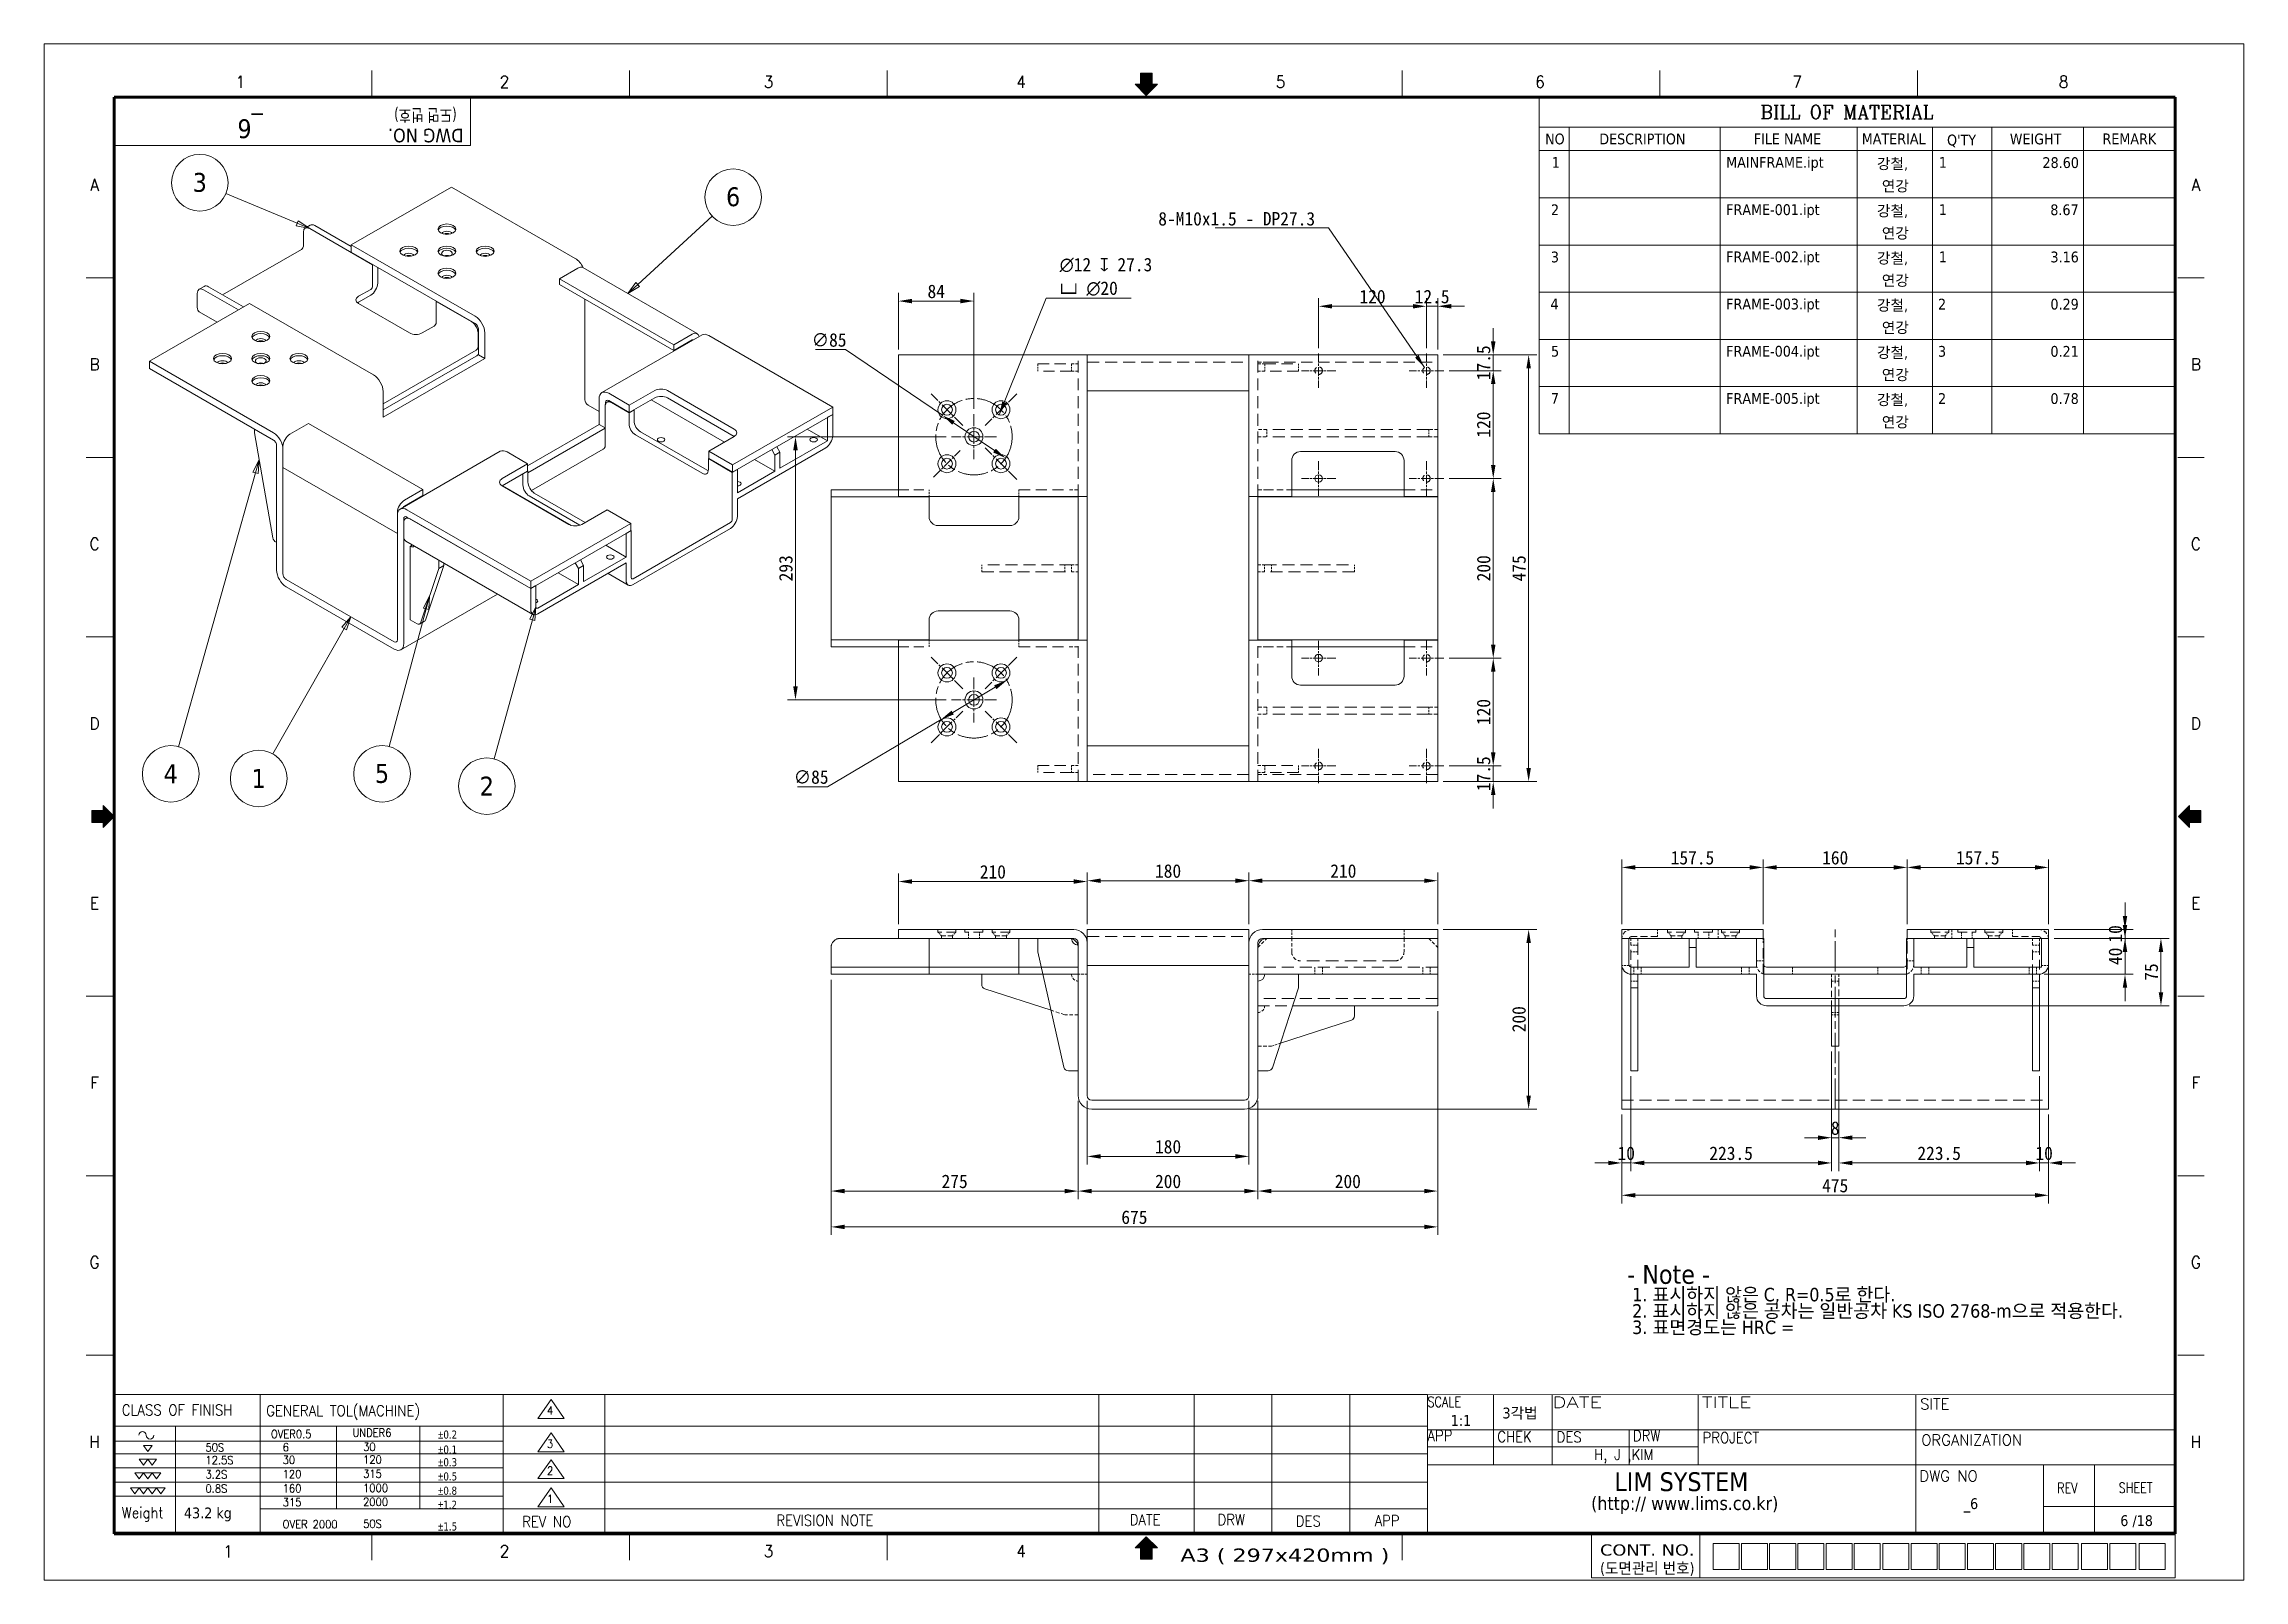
# Model space of a CAD drawing. Header units: millimetres. Extents: x 36 to 2484, y 36 to 1746.
import ezdxf
from ezdxf.enums import TextEntityAlignment as Align

# ---------------------------------------------------------------- set-up
doc = ezdxf.new("R2010")
doc.units = ezdxf.units.MM
doc.header["$LTSCALE"] = 6
doc.linetypes.add('CHAIN', pattern=[0.3543, 0.2362, -0.0295, 0.0591, -0.0295])
doc.linetypes.add('HIDDEN', pattern=[9.525, 6.35, -3.175])
doc.layers.get('0').update_dxf_attribs({"lineweight": 18})
for name, color, linetype, lineweight in [('SkizziergeometrieWIN-ISO', 7, 'Continuous', 50), ('가는실선_A4', 7, 'Continuous', 5), ('경계(ISO)', 7, 'Continuous', 70), ('굵은실선_A3', 7, 'Continuous', 18), ('제목(ISO)', 7, 'Continuous', 50)]:
    doc.layers.add(name, color=color, linetype=linetype, lineweight=lineweight)
for name, color, linetype, lineweight, true_color in [('가는실선_A3', 9, 'Continuous', 5, 0x808080), ('가는실선중심선_A3', 1, 'Continuous', 5, 0xff0000), ('가는파선_A3', 7, 'HIDDEN', 13, 0x008000), ('해치선_A3', 1, 'Continuous', 5, 0xff0000)]:
    doc.layers.add(name, color=color, linetype=linetype, lineweight=lineweight, true_color=true_color)
doc.styles.add('_ __ (ISO)', font='tahoma.ttf')
doc.styles.add('A3_DS_PartList', font='RomanC.shx')
doc.styles.add('A3_DS_TB02', font='tahoma.ttf')
doc.styles.add('ROMANC_37', font='tahoma.ttf')
doc.styles.add('ROMANC_61', font='ROMANC.shx')
doc.styles.add('주 텍스트 (ISO)', font='tahoma.ttf')
doc.styles.add('주문자_A3(3.5)', font='tahoma.ttf')
doc.styles.add('치수문자_A3(2.5)', font='')
doc.styles.add('텍스트 스타일12', font='tahoma.ttf')
doc.styles.add('텍스트 스타일171', font='ROMANC.shx', dxfattribs={"width": 0.9})
doc.styles.add('텍스트 스타일206', font='ROMANC.shx', dxfattribs={"width": 1.11072})
doc.styles.add('텍스트 스타일208', font='ROMANC.shx', dxfattribs={"width": 1.194322})
doc.styles.add('텍스트 스타일211', font='ROMANC.shx', dxfattribs={"width": 0.9})
doc.styles.add('텍스트 스타일213', font='RomanC.shx', dxfattribs={"width": 0.9})
doc.styles.add('텍스트 스타일233', font='RomanC.shx')
doc.styles.add('텍스트 스타일36', font='ROMANC.shx', dxfattribs={"width": 0.941937})
doc.styles.add('텍스트 스타일42', font='tahoma.ttf', dxfattribs={"width": 1.378837})
doc.styles.add('텍스트 스타일46', font='tahoma.ttf', dxfattribs={"width": 0.862937})
doc.styles.add('텍스트 스타일48', font='tahoma.ttf', dxfattribs={"width": 1.258573})
doc.styles.add('텍스트 스타일52', font='tahoma.ttf', dxfattribs={"width": 0.8})
doc.styles.add('텍스트 스타일65', font='romans.shx', dxfattribs={"width": 0.8})
doc.styles.get('치수문자_A3(2.5)').set_extended_font_data('GulimChe')
doc.dimstyles.new('치수_A3(2.5)', dxfattribs={"dimscale": 6, "dimtxt": 2.5, "dimasz": 2.5, "dimexe": 1.5, "dimexo": 1, "dimgap": 0.5, "dimtad": 1, "dimtoh": 1, "dimdec": 1, "dimrnd": 1e-08, "dimdsep": 46, "dimtxsty": '치수문자_A3(2.5)', "dimcen": 0.09, "dimdle": 10, "dimclrd": 8, "dimclre": 8, "dimclrt": 7, "dimadec": 1, "dimazin": 2, "dimtfac": 0.8, "dimtmove": 0, "dimatfit": 3, "dimfxl": 1, "dimtolj": 1, "dimtzin": 0, "dimlwd": -1, "dimlwe": -1, "dimarcsym": 0})
doc.dimstyles.new('치수_A3(2.5)$7', dxfattribs={"dimscale": 6, "dimtxt": 2.5, "dimasz": 2.5, "dimexe": 1.5, "dimexo": 1, "dimgap": 0.5, "dimtad": 1, "dimtoh": 1, "dimdec": 1, "dimrnd": 1e-08, "dimdsep": 46, "dimtxsty": '치수문자_A3(2.5)', "dimcen": 0.09, "dimdle": 10, "dimclrd": 256, "dimclre": 8, "dimclrt": 7, "dimadec": 1, "dimazin": 2, "dimtfac": 0.8, "dimtmove": 0, "dimatfit": 3, "dimfxl": 1, "dimtolj": 1, "dimtzin": 0, "dimlwd": -1, "dimlwe": -1, "dimarcsym": 0})

msp = doc.modelspace()

# ---------------------------------------------------------------- texts
at = {"layer": '가는실선_A3', "color": 7, "char_height": 15, "style": '치수문자_A3(2.5)'}
for s, insert, width, attachment_point, line_spacing_factor in [('{8-M10x1.5 - DP27.3}', (1450.38, 1543.686), 180.85802, 9, 0.4375), ('{\\fAIGDT|b0|i0;\\H15.0000;n\\f굴림체|b0|i0;\\H15.0000;12 \\fAIGDT|b0|i0;\\H15.0000;x\\f굴림체|b0|i0;\\H15.0000; 27.3\\P\\fAIGDT|b0|i0;\\H15.0000;v\\f굴림체|b0|i0;\\H15.0000; \\fAIGDT|b0|i0;\\H15.0000;n\\f굴림체|b0|i0;\\H15.0000;20}', (1166.249, 1465.682), 115.02454, 7, 1.05)]:
    msp.add_mtext(s, dxfattribs=dict(at, insert=insert, width=width, attachment_point=attachment_point, line_spacing_factor=line_spacing_factor))

# ---------------------------------------------------------------- blocks, each defined once
blk = doc.blocks.new('경계 A3_경계')
for points in [[(405.98, 148.76), (403.92, 148.76), (403.92, 149.72), (401.86, 147.66), (403.92, 145.6), (403.92, 146.56), (405.98, 146.56)], [(211.52, 9.9), (211.52, 11.96), (212.48, 11.96), (210.42, 14.01), (208.36, 11.96), (209.32, 11.96), (209.32, 9.9)]]:
    blk.add_hatch(color=7).paths.add_polyline_path(points)
at = {"layer": '가는실선_A3'}
blk.add_hatch(color=7, dxfattribs=at).paths.add_polyline_path([(14.9, 148.76), (14.9, 146.56), (16.96, 146.56), (16.96, 145.6), (19.02, 147.66), (16.96, 149.72), (16.96, 148.76)])
at = {"layer": '해치선_A3'}
blk.add_hatch(color=7, dxfattribs=at).paths.add_polyline_path([(211.52, 283.53), (212.48, 283.53), (210.42, 281.47), (208.36, 283.53), (209.32, 283.53), (209.32, 285.59), (211.52, 285.59)])
for p, q in [((208.36, 283.53), (209.32, 283.53)), ((210.42, 281.47), (208.36, 283.53)), ((209.32, 285.59), (211.52, 285.59)), ((209.32, 283.53), (209.32, 285.59)), ((211.52, 285.59), (211.52, 283.53)), ((211.52, 283.53), (212.48, 283.53)), ((403.92, 149.72), (401.86, 147.66)), ((401.86, 147.66), (403.92, 145.6)), ((403.92, 148.76), (403.92, 149.72)), ((405.98, 148.76), (403.92, 148.76)), ((405.98, 146.56), (405.98, 148.76)), ((403.92, 146.56), (405.98, 146.56)), ((403.92, 145.6), (403.92, 146.56)), ((210.42, 14.01), (208.36, 11.96)), ((212.48, 11.96), (210.42, 14.01)), ((292.99, 6.43), (292.99, 14.6)), ((208.36, 11.96), (209.32, 11.96)), ((209.32, 11.96), (209.32, 9.9)), ((209.32, 9.9), (211.52, 9.9)), ((211.52, 9.9), (211.52, 11.96)), ((211.52, 11.96), (212.48, 11.96))]:
    blk.add_line(p, q)
at = {"color": 7}
for p, q in [((16.96, 148.76), (14.9, 148.76)), ((14.9, 148.76), (14.9, 146.56)), ((16.96, 149.72), (16.96, 148.76)), ((19.02, 147.66), (16.96, 149.72)), ((16.96, 145.6), (19.02, 147.66)), ((403.92, 149.72), (401.86, 147.66)), ((401.86, 147.66), (403.92, 145.6)), ((403.92, 148.76), (403.92, 149.72)), ((405.98, 148.76), (403.92, 148.76)), ((405.98, 146.56), (405.98, 148.76)), ((14.9, 146.56), (16.96, 146.56)), ((16.96, 146.56), (16.96, 145.6)), ((403.92, 145.6), (403.92, 146.56)), ((403.92, 146.56), (405.98, 146.56)), ((210.42, 14.01), (208.36, 11.96)), ((212.48, 11.96), (210.42, 14.01)), ((208.36, 11.96), (209.32, 11.96)), ((209.32, 11.96), (209.32, 9.9)), ((209.32, 9.9), (211.52, 9.9)), ((211.52, 9.9), (211.52, 11.96)), ((211.52, 11.96), (212.48, 11.96))]:
    blk.add_line(p, q, dxfattribs=at)
at = {"layer": 'SkizziergeometrieWIN-ISO', "lineweight": 18}
for p, q in [((6, 291), (414, 291)), ((6, 6), (6, 291)), ((414, 291), (414, 6)), ((414, 6), (6, 6))]:
    blk.add_line(p, q, dxfattribs=at)
at = {"layer": '가는실선_A3', "color": 7}
for p, q in [((66.79, 281.16), (66.79, 286.06)), ((114.57, 281.16), (114.57, 286.06)), ((162.34, 281.16), (162.34, 286.06)), ((257.9, 281.16), (257.9, 286.06)), ((305.67, 281.16), (305.67, 286.06)), ((353.45, 281.16), (353.45, 286.06)), ((18.75, 247.62), (13.85, 247.62)), ((401.71, 247.62), (406.61, 247.62)), ((18.75, 214.3), (13.85, 214.3)), ((401.71, 214.3), (406.61, 214.3)), ((18.75, 180.98), (13.85, 180.98)), ((401.71, 180.98), (406.61, 180.98)), ((14.9, 148.76), (16.96, 148.76)), ((14.9, 146.56), (14.9, 148.76)), ((16.96, 148.76), (16.96, 149.72)), ((16.96, 149.72), (19.02, 147.66)), ((19.02, 147.66), (16.96, 145.6)), ((16.96, 146.56), (14.9, 146.56)), ((16.96, 145.6), (16.96, 146.56)), ((18.75, 114.34), (13.85, 114.34)), ((401.71, 114.34), (406.61, 114.34)), ((18.75, 81.02), (13.85, 81.02)), ((401.71, 81.02), (406.61, 81.02)), ((18.75, 47.7), (13.85, 47.7)), ((18.75, 47.7), (13.85, 47.7)), ((401.71, 47.7), (406.61, 47.7)), ((66.79, 14.6), (66.79, 9.7)), ((66.79, 14.6), (66.79, 9.7)), ((114.57, 14.6), (114.57, 9.7)), ((162.34, 14.6), (162.34, 9.7)), ((257.9, 14.6), (257.9, 9.7)), ((313.09, 14.6), (313.09, 6.55)), ((315.58, 12.77), (315.58, 7.95)), ((315.58, 12.77), (320.4, 12.77)), ((320.4, 12.77), (320.4, 7.95)), ((320.81, 12.77), (320.81, 7.95)), ((320.81, 12.77), (325.63, 12.77)), ((325.63, 12.77), (325.63, 7.95)), ((326.03, 12.77), (326.03, 7.95)), ((326.03, 12.77), (330.86, 12.77)), ((330.86, 12.77), (330.86, 7.95)), ((331.26, 12.77), (336.09, 12.77)), ((331.26, 12.77), (331.26, 7.95)), ((336.09, 12.77), (336.09, 7.95)), ((336.49, 12.77), (336.49, 7.95)), ((336.49, 12.77), (341.31, 12.77)), ((341.31, 12.77), (341.31, 7.95)), ((341.72, 12.77), (341.72, 7.95)), ((341.72, 12.77), (346.54, 12.77)), ((346.54, 12.77), (346.54, 7.95)), ((347.03, 12.77), (351.86, 12.77)), ((347.03, 12.77), (347.03, 7.95)), ((351.86, 12.77), (351.86, 7.95)), ((352.26, 12.77), (352.26, 7.95)), ((352.26, 12.77), (357.09, 12.77)), ((357.09, 12.77), (357.09, 7.95)), ((357.49, 12.77), (357.49, 7.95)), ((357.49, 12.77), (362.31, 12.77)), ((362.31, 12.77), (362.31, 7.95)), ((362.72, 12.77), (362.72, 7.95)), ((362.72, 12.77), (367.54, 12.77)), ((367.54, 12.77), (367.54, 7.95)), ((367.94, 12.77), (372.77, 12.77)), ((367.94, 12.77), (367.94, 7.95)), ((372.77, 12.77), (372.77, 7.95)), ((373.17, 12.77), (373.17, 7.95)), ((373.17, 12.77), (378, 12.77)), ((378, 12.77), (378, 7.95)), ((378.4, 12.77), (378.4, 7.95)), ((378.4, 12.77), (383.22, 12.77)), ((383.22, 12.77), (383.22, 7.95)), ((383.88, 12.77), (388.7, 12.77)), ((383.88, 12.77), (383.88, 7.95)), ((388.7, 12.77), (388.7, 7.95)), ((389.1, 12.77), (389.1, 7.95)), ((389.1, 12.77), (393.93, 12.77)), ((393.93, 12.77), (393.93, 7.95)), ((394.55, 12.77), (394.55, 7.95)), ((394.55, 12.77), (399.37, 12.77)), ((399.37, 12.77), (399.37, 7.95)), ((401.22, 14.6), (401.22, 6.43)), ((292.99, 6.43), (401.22, 6.43)), ((315.58, 7.95), (320.4, 7.95)), ((320.81, 7.95), (325.63, 7.95)), ((326.03, 7.95), (330.86, 7.95)), ((331.26, 7.95), (336.09, 7.95)), ((336.49, 7.95), (341.31, 7.95)), ((341.72, 7.95), (346.54, 7.95)), ((347.03, 7.95), (351.86, 7.95)), ((352.26, 7.95), (357.09, 7.95)), ((357.49, 7.95), (362.31, 7.95)), ((362.72, 7.95), (367.54, 7.95)), ((367.94, 7.95), (372.77, 7.95)), ((373.17, 7.95), (378, 7.95)), ((378.4, 7.95), (383.22, 7.95)), ((383.88, 7.95), (388.7, 7.95)), ((389.1, 7.95), (393.93, 7.95)), ((394.55, 7.95), (399.37, 7.95))]:
    blk.add_line(p, q, dxfattribs=at)
at = {"layer": '가는실선_A3', "color": 7, "lineweight": 60}
for p, q in [((19.02, 281.16), (19.02, 14.6)), ((401.22, 281.16), (19.02, 281.16)), ((401.22, 14.6), (401.22, 281.16)), ((19.02, 14.6), (401.22, 14.6))]:
    blk.add_line(p, q, dxfattribs=at)
at = {"layer": '가는실선_A3', "color": 7, "lineweight": 13}
for p in [(85.08, 280.98), (19.02, 272.16)]:
    blk.add_line(p, (85.08, 272.16), dxfattribs=at)
at = {"layer": '굵은실선_A3'}
blk.add_line((212.48, 283.53), (210.42, 281.47), dxfattribs=at)
at = {"layer": '가는실선_A3', "color": 7, "style": '텍스트 스타일36', "width": 0.941937}
for s, p in [('1', (42.42, 283.98)), ('2', (91.4, 283.98)), ('3', (140.38, 283.98)), ('4', (187.21, 283.98)), ('5', (235.33, 283.98)), ('6', (283.45, 283.98)), ('7', (331.14, 283.98)), ('8', (380.55, 283.98)), ('A', (15.38, 264.88)), ('A', (405.08, 264.88)), ('B', (15.38, 231.56)), ('B', (405.08, 231.56)), ('C', (15.38, 198.24)), ('C', (405.08, 198.24)), ('D', (15.38, 164.92)), ('D', (405.08, 164.92)), ('E', (15.38, 131.6)), ('E', (405.08, 131.6)), ('F', (15.38, 98.28)), ('F', (405.08, 98.28)), ('G', (15.38, 64.96)), ('G', (405.08, 64.96)), ('H', (15.38, 31.64)), ('H', (405.08, 31.64)), ('1', (40.11, 11.29)), ('2', (91.4, 11.34)), ('3', (140.38, 11.34)), ('4', (187.21, 11.34))]:
    blk.add_text(s, height=2.2, dxfattribs=at).set_placement(p, align=Align.MIDDLE_CENTER)
at = {"layer": '가는실선_A3', "color": 7, "style": '텍스트 스타일52', "width": 0.8}
blk.add_text('(도면 번호)', height=2.293, rotation=180, dxfattribs=at).set_placement((82.53, 278.93))
at = {"layer": '가는실선_A3', "color": 7, "style": 'ROMANC_37'}
blk.add_text('DWG NO.', height=2.527, rotation=180, dxfattribs=at).set_placement((83.82, 275.28))
at = {"layer": '가는실선_A3', "color": 7}
for s, height, style, width, p, p2 in [('CONT. NO.', 2.084, '텍스트 스타일48', 1.258564, (294.58, 10.53), (312.09, 10.53)), ('A3 ( 297x420mm )', 2.463, '텍스트 스타일42', 1.378315, (216.76, 9.38), (255.51, 9.38)), ('(도면관리 번호)', 2.084, '텍스트 스타일46', 0.982376, (294.58, 7.15), (312.09, 7.15))]:
    blk.add_text(s, height=height, dxfattribs=dict(at, style=style, width=width)).set_placement(p, p2, align=Align.FIT)
at = {"layer": '경계(ISO)', "insert": (44.22, 275.84), "char_height": 3.5, "attachment_point": 5, "rotation": 180, "style": '주 텍스트 (ISO)'}
blk.add_mtext('_6 ', dxfattribs=at)
blk = doc.blocks.new('제목 블록 A3_표제란')
at = {"layer": '가는실선_A4', "lineweight": 13}
for p, q in [((25.42, 38.66), (269.12, 38.66)), ((208.17, 38.66), (208.17, 13.12)), ((269.12, 38.66), (407.77, 38.63)), ((25.42, 32.81), (269.12, 32.81))]:
    blk.add_line(p, q, dxfattribs=at)
at = {"layer": '가는실선_A4'}
for p, q in [((25.42, 13.12), (25.42, 38.66)), ((52.65, 38.66), (52.65, 13.12)), ((97.69, 38.66), (97.69, 13.12)), ((106.58, 37.75), (104.15, 34.26)), ((109.02, 34.26), (106.58, 37.75)), ((116.56, 13.12), (116.56, 38.69)), ((225.83, 38.66), (225.83, 12.86)), ((240.26, 38.66), (240.26, 12.86)), ((254.69, 38.66), (254.69, 13.12)), ((281.38, 38.66), (281.38, 25.66)), ((292.25, 38.65), (292.25, 25.66)), ((319.29, 38.65), (319.29, 25.66)), ((407.76, 13.12), (407.77, 38.63)), ((36.93, 32.81), (36.93, 19.82)), ((66.8, 32.81), (66.8, 17.47)), ((82.25, 32.81), (82.25, 17.47)), ((104.15, 34.26), (109.02, 34.26)), ((97.69, 30.03), (25.42, 30.03)), ((30.98, 29.24), (32.59, 29.24)), ((31.78, 28.13), (30.98, 29.24)), ((32.59, 29.24), (31.78, 28.13)), ((106.58, 31.55), (104.15, 28.06)), ((109.02, 28.06), (106.58, 31.55)), ((306.52, 32.15), (306.52, 25.66)), ((97.69, 25.05), (25.42, 25.05)), ((30.19, 26.66), (31.8, 26.66)), ((30.99, 25.55), (30.19, 26.66)), ((31.8, 26.66), (30.99, 25.55)), ((31.8, 26.66), (33.4, 26.66)), ((32.6, 25.55), (31.8, 26.66)), ((33.4, 26.66), (32.6, 25.55)), ((104.15, 28.06), (109.02, 28.06)), ((106.58, 26.57), (104.15, 23.08)), ((109.02, 23.08), (106.58, 26.57)), ((28.59, 21.34), (30.19, 21.34)), ((29.39, 20.23), (28.59, 21.34)), ((29.38, 24.16), (30.98, 24.16)), ((30.18, 23.05), (29.38, 24.16)), ((30.19, 21.34), (29.39, 20.23)), ((30.98, 24.16), (30.18, 23.05)), ((30.19, 21.34), (31.8, 21.34)), ((31, 20.23), (30.19, 21.34)), ((30.98, 24.16), (32.59, 24.16)), ((31.79, 23.05), (30.98, 24.16)), ((31.8, 21.34), (31, 20.23)), ((32.59, 24.16), (31.79, 23.05)), ((31.8, 21.34), (33.41, 21.34)), ((32.6, 20.23), (31.8, 21.34)), ((32.59, 24.16), (34.2, 24.16)), ((33.39, 23.05), (32.59, 24.16)), ((33.41, 21.34), (32.6, 20.23)), ((34.2, 24.16), (33.39, 23.05)), ((33.41, 21.34), (35.01, 21.34)), ((34.21, 20.23), (33.41, 21.34)), ((35.01, 21.34), (34.21, 20.23)), ((104.15, 23.08), (109.02, 23.08)), ((106.58, 21.34), (104.15, 17.85)), ((109.02, 17.85), (106.58, 21.34)), ((97.69, 19.82), (25.42, 19.82)), ((36.93, 19.82), (36.93, 13.12)), ((104.15, 17.85), (109.02, 17.85)), ((25.42, 13.12), (407.76, 13.12)), ((208.17, 13.12), (25.42, 13.12))]:
    blk.add_line(p, q, dxfattribs=at)
at = {"layer": '가는실선_A4', "color": 7}
for p, q in [((269.12, 13.12), (269.12, 38.66)), ((359.7, 38.64), (359.69, 13.12)), ((269.12, 32.15), (407.77, 32.15)), ((269.09, 27.68), (25.42, 27.68)), ((407.76, 25.66), (269.12, 25.66)), ((383.36, 25.66), (383.36, 13.12)), ((269.12, 22.4), (25.42, 22.4)), ((269.12, 17.47), (52.65, 17.47)), ((383.36, 17.91), (407.76, 17.92))]:
    blk.add_line(p, q, dxfattribs=at)
at = {"layer": '가는실선_A4', "color": 7, "linetype": 'Continuous'}
blk.add_line((392.85, 25.66), (392.85, 13.12), dxfattribs=at)
at = {"layer": '가는실선_A4'}
for centre, start, end in [((30.81, 31.11), 0, 180), ((32.21, 31.11), 180, 0)]:
    blk.add_arc(centre, 0.698, start, end, dxfattribs=at)
at = {"layer": '제목(ISO)', "color": 208, "lineweight": 5, "true_color": 0x400040}
blk.add_line((269.12, 28.95), (319.29, 28.95), dxfattribs=at)
at = {"layer": '가는실선_A3', "color": 7, "style": '텍스트 스타일12'}
blk.add_attdef('질량\\P1;_001', (38.51, 15.71), '', height=2, dxfattribs=at)
at = {"layer": '가는실선_A4', "color": 7}
for s, height, style, width, p in [('CLASS OF FINISH', 2, '텍스트 스타일171', 0.9, (26.97, 34.81)), ('GENERAL TOL(MACHINE)', 2, '텍스트 스타일171', 0.9, (53.76, 34.67)), ('SCALE', 1.911, '텍스트 스타일65', 0.8, (269.12, 36.36)), ('4', 1.5, '텍스트 스타일211', 0.9, (105.83, 34.98)), ('50S', 1.5, '텍스트 스타일211', 0.9, (42.49, 28.11)), ('OVER0.5', 1.5, '텍스트 스타일211', 0.9, (54.63, 30.6)), ('6', 1.5, '텍스트 스타일211', 0.9, (56.81, 28.15)), ('UNDER6', 1.5, '텍스트 스타일211', 0.9, (69.75, 30.85)), ('30', 1.5, '텍스트 스타일211', 0.9, (71.73, 28.22)), ('3', 1.5, '텍스트 스타일211', 0.9, (105.83, 28.78)), ('APP', 2, '텍스트 스타일171', 0.9, (269.12, 30.05)), ('CHEK', 2, '텍스트 스타일171', 0.9, (282.07, 29.86)), ('DES', 2, '텍스트 스타일171', 0.9, (293.07, 29.82)), ('DRW', 2, '텍스트 스타일171', 0.9, (307.23, 30.03)), ('PROJECT', 2, '텍스트 스타일171', 0.9, (320.13, 29.68)), ('3.2S', 1.5, '텍스트 스타일211', 0.9, (42.49, 23.12)), ('12.5S', 1.5, '텍스트 스타일211', 0.9, (42.49, 25.76)), ('30', 1.5, '텍스트 스타일211', 0.9, (56.81, 25.8)), ('120', 1.5, '텍스트 스타일211', 0.9, (56.81, 23.16)), ('315', 1.5, '텍스트 스타일211', 0.9, (71.73, 23.23)), ('120', 1.5, '텍스트 스타일211', 0.9, (71.73, 25.86)), ('2', 1.5, '텍스트 스타일211', 0.9, (105.83, 23.8)), ('H, J ,KIM', 2, '텍스트 스타일171', 0.9, (300.03, 26.54)), ('0.8S', 1.5, '텍스트 스타일211', 0.9, (42.49, 20.48)), ('160', 1.5, '텍스트 스타일211', 0.9, (56.81, 20.52)), ('1000', 1.5, '텍스트 스타일213', 0.9, (71.72, 20.59)), ('REV', 1.911, '텍스트 스타일65', 0.8, (385.9, 20.39)), ('SHEET', 1.911, '텍스트 스타일65', 0.8, (397.3, 20.42)), ('Weight', 2, '텍스트 스타일171', 0.9, (26.97, 15.76)), ('315', 1.5, '텍스트 스타일213', 0.9, (56.81, 17.94)), ('2000', 1.5, '텍스트 스타일211', 0.9, (71.72, 18.01)), ('1', 1.5, '텍스트 스타일211', 0.9, (105.83, 18.57)), ('REVISION NOTE', 2, '텍스트 스타일171', 0.9, (148.38, 14.33)), ('DATE', 2, '텍스트 스타일171', 0.9, (213.9, 14.44)), ('DRW', 2, '텍스트 스타일171', 0.9, (230.19, 14.46)), ('OVER 2000', 1.5, '텍스트 스타일211', 0.9, (56.81, 13.87)), ('50S', 1.5, '텍스트 스타일211', 0.9, (71.73, 13.94)), ('REV NO', 2, '텍스트 스타일171', 0.9, (101.23, 14.1)), ('DES', 2, '텍스트 스타일171', 0.9, (244.7, 14.2)), ('APP', 2, '텍스트 스타일171', 0.9, (259.32, 14.27))]:
    blk.add_text(s, height=height, dxfattribs=dict(at, style=style, width=width)).set_placement(p)
for s, style, width, p, p2 in [('DATE', '텍스트 스타일208', 1.22262, (292.31, 36.23), (301.51, 36.23)), ('TITLE', '텍스트 스타일206', 1.136317, (320.02, 36.23), (329.22, 36.23))]:
    blk.add_text(s, height=2, dxfattribs=dict(at, style=style, width=width)).set_placement(p, p2, align=Align.FIT)
at = {"layer": '가는실선_A4', "color": 7, "style": '텍스트 스타일233'}
for s, p in [('SITE', (360.5, 35.93)), ('ORGANIZATION', (360.7, 29.24)), ('DWG NO', (360.36, 22.57))]:
    blk.add_text(s, height=2, dxfattribs=at).set_placement(p)
at = {"layer": '가는실선_A4', "color": 7}
for s, insert, char_height, attachment_point, style in [('\\fTahoma|b0|i0;\\H2.0000;3각법', (283.03, 35.14), 2, 4, '주문자_A3(3.5)'), ('\\fAIGDT|b0|i0;\\W0.90;\\H1.5000;`\\fTahoma|b0|i0;\\W0.90;\\H1.5000;0.2', (85.63, 30.47), 1.5, 7, 'ROMANC_61'), ('\\fAIGDT|b0|i0;\\W0.90;\\H1.5000;`\\fTahoma|b0|i0;\\W0.90;\\H1.5000;0.1', (85.63, 27.69), 1.5, 7, 'ROMANC_61'), ('\\fAIGDT|b0|i0;\\W0.90;\\H1.5000;`\\fTahoma|b0|i0;\\W0.90;\\H1.5000;0.3', (85.63, 25.34), 1.5, 7, 'ROMANC_61'), ('\\fAIGDT|b0|i0;\\W0.90;\\H1.5000;`\\fTahoma|b0|i0;\\W0.90;\\H1.5000;0.5', (85.63, 22.71), 1.5, 7, 'ROMANC_61'), ('\\fAIGDT|b0|i0;\\W0.90;\\H1.5000;`\\fTahoma|b0|i0;\\W0.90;\\H1.5000;0.8', (85.62, 20.06), 1.5, 7, 'ROMANC_61'), ('\\fAIGDT|b0|i0;\\W0.90;\\H1.5000;`\\fTahoma|b0|i0;\\W0.90;\\H1.5000;1.2', (85.62, 17.48), 1.5, 7, 'ROMANC_61'), ('\\fAIGDT|b0|i0;\\W0.90;\\H1.5000;`\\fTahoma|b0|i0;\\W0.90;\\H1.5000;1.5', (85.63, 13.42), 1.5, 7, 'ROMANC_61')]:
    blk.add_mtext(s, dxfattribs=dict(at, insert=insert, char_height=char_height, attachment_point=attachment_point, style=style))
at = {"layer": '가는실선_A4', "char_height": 2, "style": '주 텍스트 (ISO)'}
for s, insert, attachment_point in [('\\fTahoma|b0|i0;\\H2.0000;_6 ', (369.91, 18.11), 5), ('\\fTahoma|b0|i0;\\H2.0000;6 /18 ', (400.63, 16.28), 2)]:
    blk.add_mtext(s, dxfattribs=dict(at, insert=insert, attachment_point=attachment_point))
at = {"layer": '가는실선_A4', "color": 7, "style": '텍스트 스타일12'}
blk.add_attdef('설명', text='', height=2, dxfattribs=at).set_placement((331.27, 35.73), align=Align.MIDDLE_LEFT)
blk.add_attdef('SCALE_001', (273.43, 32.87), '', height=2, dxfattribs=at)
blk.add_attdef('프로젝트', text='', height=2, dxfattribs=at).set_placement((340.77, 28.27), align=Align.MIDDLE_CENTER)
at = {"layer": '가는실선_A4', "style": '텍스트 스타일12'}
blk.add_attdef('리비전_번호', text='', height=2, dxfattribs=at).set_placement((388.38, 15.27), align=Align.MIDDLE_CENTER)
at = {"layer": '제목(ISO)', "char_height": 3.5, "attachment_point": 1, "style": '주 텍스트 (ISO)'}
for s, insert, line_spacing_factor in [('- Note -\\P{\\H0.71429x; 1. \\fGulim|b0|i0|c129|p50;표시하지 않은 \\fTahoma|b0|i0|c129|p34;C, R=0.5\\fGulim|b0|i0|c129|p50;로 한다\\fTahoma|b0|i0|c129|p34;.\\H1.54068x; \\H0.64906x;\\P 2. \\fGulim|b0|i0|c129|p50;표시하지 않은 공차는 일반공차 \\fTahoma|b0|i0|c129|p34;KS ISO 2768-m\\fGulim|b0|i0|c129|p50;으로 적용한다\\fTahoma|b0|i0|c129|p34;.\\H1.32612x; \\H0.75408x;\\P 3. \\fGulim|b0|i0|c129|p50;표면경도는 \\fTahoma|b0|i0|c129|p34;HRC = \\H1.31974x; }', (306.15, 62.72), 0.727683), ('{\\H1x;    LIM SYSTEM\\H0.71429x;  \\P (http:// www.lims.co.kr)\\H1.44773x; }', (298.53, 24.26), 0.771785)]:
    blk.add_mtext(s, dxfattribs=dict(at, insert=insert, line_spacing_factor=line_spacing_factor))
at = {"layer": '제목(ISO)', "style": '텍스트 스타일12'}
for tag, p in [('관리자', (373.93, 36.39)), ('공급업자', (383.08, 28.64))]:
    blk.add_attdef(tag, text='', height=2, dxfattribs=at).set_placement(p, align=Align.TOP_LEFT)
blk = doc.blocks.new('*D16')
at = {"layer": 'Defpoints', "color": 0, "transparency": 16777216}
for p in [(1186.8, 575.3), (1386.8, 575.3), (1186.8, 469)]:
    blk.add_point(p, dxfattribs=at)
at = {"layer": '가는실선_A4', "color": 8, "transparency": 16777216}
for p, q in [((1186.8, 569.3), (1186.8, 460)), ((1386.8, 569.3), (1386.8, 460)), ((1371.8, 469), (1201.8, 469))]:
    blk.add_line(p, q, dxfattribs=at)
for points in [[(1201.8, 471.5), (1201.8, 466.5), (1186.8, 469)], [(1371.8, 471.5), (1371.8, 466.5), (1386.8, 469)]]:
    blk.add_solid(points, dxfattribs=at)
at = {"layer": '가는실선_A4', "color": 7, "transparency": 16777216, "insert": (1286.8, 479.7), "char_height": 15, "attachment_point": 5, "style": '치수문자_A3(2.5)'}
blk.add_mtext('\\A1;200', dxfattribs=at)
blk = doc.blocks.new('*D17')
at = {"layer": 'Defpoints', "color": 0, "transparency": 16777216}
for p in [(1196.8, 575.3), (1376.8, 575.3), (1376.8, 507.6)]:
    blk.add_point(p, dxfattribs=at)
at = {"layer": '가는실선_A4', "color": 8, "transparency": 16777216}
for p, q in [((1196.8, 569.3), (1196.8, 498.6)), ((1376.8, 569.3), (1376.8, 498.6)), ((1211.8, 507.6), (1361.8, 507.6))]:
    blk.add_line(p, q, dxfattribs=at)
for points in [[(1211.8, 510.1), (1211.8, 505.1), (1196.8, 507.6)], [(1361.8, 510.1), (1361.8, 505.1), (1376.8, 507.6)]]:
    blk.add_solid(points, dxfattribs=at)
at = {"layer": '가는실선_A4', "color": 7, "transparency": 16777216, "insert": (1286.8, 518.3), "char_height": 15, "attachment_point": 5, "style": '치수문자_A3(2.5)'}
blk.add_mtext('\\A1;180', dxfattribs=at)
blk = doc.blocks.new('*D18')
at = {"layer": 'Defpoints', "color": 0, "transparency": 16777216}
for p in [(1586.8, 760.3), (1688, 760.3), (1371.8, 560.3)]:
    blk.add_point(p, dxfattribs=at)
at = {"layer": '가는실선_A4', "color": 8, "transparency": 16777216}
for p, q in [((1592.8, 760.3), (1697, 760.3)), ((1688, 575.3), (1688, 745.3)), ((1377.8, 560.3), (1697, 560.3))]:
    blk.add_line(p, q, dxfattribs=at)
for points in [[(1685.5, 745.3), (1690.5, 745.3), (1688, 760.3)], [(1685.5, 575.3), (1690.5, 575.3), (1688, 560.3)]]:
    blk.add_solid(points, dxfattribs=at)
at = {"layer": '가는실선_A4', "color": 7, "transparency": 16777216, "insert": (1677.3, 660.3), "char_height": 15, "attachment_point": 5, "rotation": 90, "style": '치수문자_A3(2.5)'}
blk.add_mtext('\\A1;200', dxfattribs=at)
blk = doc.blocks.new('*D19')
at = {"layer": 'Defpoints', "color": 0, "transparency": 16777216}
for p in [(1586.8, 1399.8), (1586.8, 924.8), (1688, 924.8)]:
    blk.add_point(p, dxfattribs=at)
at = {"layer": '가는실선_A4', "color": 8, "transparency": 16777216}
for p, q in [((1592.8, 1399.8), (1697, 1399.8)), ((1688, 1384.8), (1688, 939.8)), ((1592.8, 924.8), (1697, 924.8))]:
    blk.add_line(p, q, dxfattribs=at)
for points in [[(1685.5, 1384.8), (1690.5, 1384.8), (1688, 1399.8)], [(1685.5, 939.8), (1690.5, 939.8), (1688, 924.8)]]:
    blk.add_solid(points, dxfattribs=at)
at = {"layer": '가는실선_A4', "color": 7, "transparency": 16777216, "insert": (1677.3, 1162.3), "char_height": 15, "attachment_point": 5, "rotation": 90, "style": '치수문자_A3(2.5)'}
blk.add_mtext('\\A1;475', dxfattribs=at)
blk = doc.blocks.new('*D20')
at = {"layer": 'Defpoints', "color": 0, "transparency": 16777216}
for p in [(1791.6, 560.3), (2266.6, 560.3), (2266.6, 464.3)]:
    blk.add_point(p, dxfattribs=at)
at = {"layer": '가는실선_A4', "color": 8, "transparency": 16777216}
for p, q in [((1791.6, 554.3), (1791.6, 455.3)), ((2266.6, 554.3), (2266.6, 455.3)), ((1806.6, 464.3), (2251.6, 464.3))]:
    blk.add_line(p, q, dxfattribs=at)
for points in [[(1806.6, 466.8), (1806.6, 461.8), (1791.6, 464.3)], [(2251.6, 466.8), (2251.6, 461.8), (2266.6, 464.3)]]:
    blk.add_solid(points, dxfattribs=at)
at = {"layer": '가는실선_A4', "color": 7, "transparency": 16777216, "insert": (2029.1, 475), "char_height": 15, "attachment_point": 5, "style": '치수문자_A3(2.5)'}
blk.add_mtext('\\A1;475', dxfattribs=at)
blk = doc.blocks.new('*D21')
at = {"layer": 'Defpoints', "color": 0, "transparency": 16777216}
for p in [(1949.1, 829.3), (1791.6, 760.3), (1949.1, 760.3)]:
    blk.add_point(p, dxfattribs=at)
at = {"layer": '가는실선_A4', "color": 8, "transparency": 16777216}
for p, q in [((1791.6, 766.3), (1791.6, 838.3)), ((1949.1, 766.3), (1949.1, 838.3)), ((1806.6, 829.3), (1934.1, 829.3))]:
    blk.add_line(p, q, dxfattribs=at)
for points in [[(1806.6, 831.8), (1806.6, 826.8), (1791.6, 829.3)], [(1934.1, 831.8), (1934.1, 826.8), (1949.1, 829.3)]]:
    blk.add_solid(points, dxfattribs=at)
at = {"layer": '가는실선_A4', "color": 7, "transparency": 16777216, "insert": (1870.3, 840), "char_height": 15, "attachment_point": 5, "style": '치수문자_A3(2.5)'}
blk.add_mtext('\\A1;157.5', dxfattribs=at)
blk = doc.blocks.new('*D22')
at = {"layer": 'Defpoints', "color": 0, "transparency": 16777216}
for p in [(2109.1, 829.3), (1949.1, 760.3), (2109.1, 760.3)]:
    blk.add_point(p, dxfattribs=at)
at = {"layer": '가는실선_A4', "color": 8, "transparency": 16777216}
for p, q in [((1949.1, 766.3), (1949.1, 838.3)), ((2109.1, 766.3), (2109.1, 838.3)), ((1964.1, 829.3), (2094.1, 829.3))]:
    blk.add_line(p, q, dxfattribs=at)
for points in [[(1964.1, 831.8), (1964.1, 826.8), (1949.1, 829.3)], [(2094.1, 831.8), (2094.1, 826.8), (2109.1, 829.3)]]:
    blk.add_solid(points, dxfattribs=at)
at = {"layer": '가는실선_A4', "color": 7, "transparency": 16777216, "insert": (2029.1, 840), "char_height": 15, "attachment_point": 5, "style": '치수문자_A3(2.5)'}
blk.add_mtext('\\A1;160', dxfattribs=at)
blk = doc.blocks.new('*D23')
at = {"layer": 'Defpoints', "color": 0, "transparency": 16777216}
for p in [(2266.6, 829.3), (2109.1, 760.3), (2266.6, 760.3)]:
    blk.add_point(p, dxfattribs=at)
at = {"layer": '가는실선_A4', "color": 8, "transparency": 16777216}
for p, q in [((2109.1, 766.3), (2109.1, 838.3)), ((2266.6, 766.3), (2266.6, 838.3)), ((2124.1, 829.3), (2251.6, 829.3))]:
    blk.add_line(p, q, dxfattribs=at)
for points in [[(2124.1, 831.8), (2124.1, 826.8), (2109.1, 829.3)], [(2251.6, 831.8), (2251.6, 826.8), (2266.6, 829.3)]]:
    blk.add_solid(points, dxfattribs=at)
at = {"layer": '가는실선_A4', "color": 7, "transparency": 16777216, "insert": (2187.8, 840), "char_height": 15, "attachment_point": 5, "style": '치수문자_A3(2.5)'}
blk.add_mtext('\\A1;157.5', dxfattribs=at)
blk = doc.blocks.new('*D24')
at = {"layer": 'Defpoints', "color": 0, "transparency": 16777216}
for p in [(1801.6, 602.9), (1791.6, 560.3), (1791.6, 500.3)]:
    blk.add_point(p, dxfattribs=at)
at = {"layer": '가는실선_A4', "color": 8, "transparency": 16777216}
for p, q in [((1801.6, 596.9), (1801.6, 491.3)), ((1791.6, 554.3), (1791.6, 491.3)), ((1776.6, 500.3), (1761.6, 500.3)), ((1801.6, 500.3), (1791.6, 500.3)), ((1816.6, 500.3), (1831.6, 500.3))]:
    blk.add_line(p, q, dxfattribs=at)
for points in [[(1776.6, 502.8), (1776.6, 497.8), (1791.6, 500.3)], [(1816.6, 502.8), (1816.6, 497.8), (1801.6, 500.3)]]:
    blk.add_solid(points, dxfattribs=at)
at = {"layer": '가는실선_A4', "color": 7, "transparency": 16777216, "insert": (1796.6, 511), "char_height": 15, "attachment_point": 5, "style": '치수문자_A3(2.5)'}
blk.add_mtext('\\A1;10', dxfattribs=at)
blk = doc.blocks.new('*D25')
at = {"layer": 'Defpoints', "color": 0, "transparency": 16777216}
for p in [(2025.1, 630.3), (1801.6, 602.9), (2025.1, 500.3)]:
    blk.add_point(p, dxfattribs=at)
at = {"layer": '가는실선_A4', "color": 8, "transparency": 16777216}
for p, q in [((2025.1, 624.3), (2025.1, 491.3)), ((1801.6, 596.9), (1801.6, 491.3)), ((1816.6, 500.3), (2010.1, 500.3))]:
    blk.add_line(p, q, dxfattribs=at)
for points in [[(1816.6, 502.8), (1816.6, 497.8), (1801.6, 500.3)], [(2010.1, 502.8), (2010.1, 497.8), (2025.1, 500.3)]]:
    blk.add_solid(points, dxfattribs=at)
at = {"layer": '가는실선_A4', "color": 7, "transparency": 16777216, "insert": (1913.3, 511), "char_height": 15, "attachment_point": 5, "style": '치수문자_A3(2.5)'}
blk.add_mtext('\\A1;223.5', dxfattribs=at)
blk = doc.blocks.new('*D26')
at = {"layer": 'Defpoints', "color": 0, "transparency": 16777216}
for p in [(2025.1, 630.3), (2033.1, 630.3), (2033.1, 528.4)]:
    blk.add_point(p, dxfattribs=at)
at = {"layer": '가는실선_A4', "color": 8, "transparency": 16777216}
for p, q in [((2025.1, 624.3), (2025.1, 519.4)), ((2033.1, 624.3), (2033.1, 519.4)), ((2010.1, 528.4), (1995.1, 528.4)), ((2025.1, 528.4), (2033.1, 528.4)), ((2048.1, 528.4), (2063.1, 528.4))]:
    blk.add_line(p, q, dxfattribs=at)
for points in [[(2010.1, 530.9), (2010.1, 525.9), (2025.1, 528.4)], [(2048.1, 530.9), (2048.1, 525.9), (2033.1, 528.4)]]:
    blk.add_solid(points, dxfattribs=at)
at = {"layer": '가는실선_A4', "color": 7, "transparency": 16777216, "insert": (2029.1, 539), "char_height": 15, "attachment_point": 5, "style": '치수문자_A3(2.5)'}
blk.add_mtext('\\A1;8', dxfattribs=at)
blk = doc.blocks.new('*D27')
at = {"layer": 'Defpoints', "color": 0, "transparency": 16777216}
for p in [(2033.1, 630.3), (2256.6, 602.9), (2256.6, 500.3)]:
    blk.add_point(p, dxfattribs=at)
at = {"layer": '가는실선_A4', "color": 8, "transparency": 16777216}
for p, q in [((2033.1, 624.3), (2033.1, 491.3)), ((2256.6, 596.9), (2256.6, 491.3)), ((2048.1, 500.3), (2241.6, 500.3))]:
    blk.add_line(p, q, dxfattribs=at)
for points in [[(2048.1, 502.8), (2048.1, 497.8), (2033.1, 500.3)], [(2241.6, 502.8), (2241.6, 497.8), (2256.6, 500.3)]]:
    blk.add_solid(points, dxfattribs=at)
at = {"layer": '가는실선_A4', "color": 7, "transparency": 16777216, "insert": (2144.8, 511), "char_height": 15, "attachment_point": 5, "style": '치수문자_A3(2.5)'}
blk.add_mtext('\\A1;223.5', dxfattribs=at)
blk = doc.blocks.new('*D28')
at = {"layer": 'Defpoints', "color": 0, "transparency": 16777216}
for p in [(2256.6, 602.9), (2266.6, 560.3), (2266.6, 500.3)]:
    blk.add_point(p, dxfattribs=at)
at = {"layer": '가는실선_A4', "color": 8, "transparency": 16777216}
for p, q in [((2256.6, 596.9), (2256.6, 491.3)), ((2266.6, 554.3), (2266.6, 491.3)), ((2241.6, 500.3), (2226.6, 500.3)), ((2256.6, 500.3), (2266.6, 500.3)), ((2281.6, 500.3), (2296.6, 500.3))]:
    blk.add_line(p, q, dxfattribs=at)
for points in [[(2241.6, 502.8), (2241.6, 497.8), (2256.6, 500.3)], [(2281.6, 502.8), (2281.6, 497.8), (2266.6, 500.3)]]:
    blk.add_solid(points, dxfattribs=at)
at = {"layer": '가는실선_A4', "color": 7, "transparency": 16777216, "insert": (2261.6, 511), "char_height": 15, "attachment_point": 5, "style": '치수문자_A3(2.5)'}
blk.add_mtext('\\A1;10', dxfattribs=at)
blk = doc.blocks.new('*D29')
at = {"layer": 'Defpoints', "color": 0, "transparency": 16777216}
for p in [(2266.6, 760.3), (2266.6, 750.3), (2351.6, 750.3)]:
    blk.add_point(p, dxfattribs=at)
at = {"layer": '가는실선_A4', "color": 8, "transparency": 16777216}
for p, q in [((2351.6, 775.3), (2351.6, 790.3)), ((2272.6, 760.3), (2360.6, 760.3)), ((2351.6, 760.3), (2351.6, 750.3)), ((2272.6, 750.3), (2360.6, 750.3)), ((2351.6, 735.3), (2351.6, 720.3))]:
    blk.add_line(p, q, dxfattribs=at)
for points in [[(2349.1, 775.3), (2354.1, 775.3), (2351.6, 760.3)], [(2349.1, 735.3), (2354.1, 735.3), (2351.6, 750.3)]]:
    blk.add_solid(points, dxfattribs=at)
at = {"layer": '가는실선_A4', "color": 7, "transparency": 16777216, "insert": (2340.9, 755.3), "char_height": 15, "attachment_point": 5, "rotation": 90, "style": '치수문자_A3(2.5)'}
blk.add_mtext('\\A1;10', dxfattribs=at)
blk = doc.blocks.new('*D30')
at = {"layer": 'Defpoints', "color": 0, "transparency": 16777216}
for p in [(911.8, 710.3), (1186.8, 575.3), (1186.8, 469)]:
    blk.add_point(p, dxfattribs=at)
at = {"layer": '가는실선_A4', "color": 8, "transparency": 16777216}
for p, q in [((911.8, 704.3), (911.8, 460)), ((1186.8, 569.3), (1186.8, 460)), ((926.8, 469), (1171.8, 469))]:
    blk.add_line(p, q, dxfattribs=at)
for points in [[(926.8, 471.5), (926.8, 466.5), (911.8, 469)], [(1171.8, 471.5), (1171.8, 466.5), (1186.8, 469)]]:
    blk.add_solid(points, dxfattribs=at)
at = {"layer": '가는실선_A4', "color": 7, "transparency": 16777216, "insert": (1049.3, 479.7), "char_height": 15, "attachment_point": 5, "style": '치수문자_A3(2.5)'}
blk.add_mtext('\\A1;275', dxfattribs=at)
blk = doc.blocks.new('*D31')
at = {"layer": 'Defpoints', "color": 0, "transparency": 16777216}
for p in [(1586.8, 675.3), (1386.8, 575.3), (1586.8, 469)]:
    blk.add_point(p, dxfattribs=at)
at = {"layer": '가는실선_A4', "color": 8, "transparency": 16777216}
for p, q in [((1586.8, 669.3), (1586.8, 460)), ((1386.8, 569.3), (1386.8, 460)), ((1401.8, 469), (1571.8, 469))]:
    blk.add_line(p, q, dxfattribs=at)
for points in [[(1401.8, 471.5), (1401.8, 466.5), (1386.8, 469)], [(1571.8, 471.5), (1571.8, 466.5), (1586.8, 469)]]:
    blk.add_solid(points, dxfattribs=at)
at = {"layer": '가는실선_A4', "color": 7, "transparency": 16777216, "insert": (1486.8, 479.7), "char_height": 15, "attachment_point": 5, "style": '치수문자_A3(2.5)'}
blk.add_mtext('\\A1;200', dxfattribs=at)
blk = doc.blocks.new('*D32')
at = {"layer": 'Defpoints', "color": 0, "transparency": 16777216}
for p in [(911.8, 710.3), (1586.8, 675.3), (911.8, 429.1)]:
    blk.add_point(p, dxfattribs=at)
at = {"layer": '가는실선_A4', "color": 8, "transparency": 16777216}
for p, q in [((911.8, 704.3), (911.8, 420.1)), ((1586.8, 669.3), (1586.8, 420.1)), ((1571.8, 429.1), (926.8, 429.1))]:
    blk.add_line(p, q, dxfattribs=at)
for points in [[(926.8, 431.6), (926.8, 426.6), (911.8, 429.1)], [(1571.8, 431.6), (1571.8, 426.6), (1586.8, 429.1)]]:
    blk.add_solid(points, dxfattribs=at)
at = {"layer": '가는실선_A4', "color": 7, "transparency": 16777216, "insert": (1249.3, 439.8), "char_height": 15, "attachment_point": 5, "style": '치수문자_A3(2.5)'}
blk.add_mtext('\\A1;675', dxfattribs=at)
blk = doc.blocks.new('*D33')
at = {"layer": 'Defpoints', "color": 0, "transparency": 16777216}
for p in [(1196.8, 813.6), (986.8, 760.3), (1196.8, 760.3)]:
    blk.add_point(p, dxfattribs=at)
at = {"layer": '가는실선_A4', "color": 8, "transparency": 16777216}
for p, q in [((986.8, 766.3), (986.8, 822.6)), ((1001.8, 813.6), (1181.8, 813.6)), ((1196.8, 766.3), (1196.8, 822.6))]:
    blk.add_line(p, q, dxfattribs=at)
for points in [[(1001.8, 816.1), (1001.8, 811.1), (986.8, 813.6)], [(1181.8, 816.1), (1181.8, 811.1), (1196.8, 813.6)]]:
    blk.add_solid(points, dxfattribs=at)
at = {"layer": '가는실선_A4', "color": 7, "transparency": 16777216, "insert": (1091.8, 824.3), "char_height": 15, "attachment_point": 5, "style": '치수문자_A3(2.5)'}
blk.add_mtext('\\A1;210', dxfattribs=at)
blk = doc.blocks.new('*D34')
at = {"layer": 'Defpoints', "color": 0, "transparency": 16777216}
for p in [(1376.8, 814.5), (1196.8, 760.3), (1376.8, 760.3)]:
    blk.add_point(p, dxfattribs=at)
at = {"layer": '가는실선_A4', "color": 8, "transparency": 16777216}
for p, q in [((1196.8, 766.3), (1196.8, 823.5)), ((1211.8, 814.5), (1361.8, 814.5)), ((1376.8, 766.3), (1376.8, 823.5))]:
    blk.add_line(p, q, dxfattribs=at)
for points in [[(1211.8, 817), (1211.8, 812), (1196.8, 814.5)], [(1361.8, 817), (1361.8, 812), (1376.8, 814.5)]]:
    blk.add_solid(points, dxfattribs=at)
at = {"layer": '가는실선_A4', "color": 7, "transparency": 16777216, "insert": (1286.8, 825.2), "char_height": 15, "attachment_point": 5, "style": '치수문자_A3(2.5)'}
blk.add_mtext('\\A1;180', dxfattribs=at)
blk = doc.blocks.new('*D35')
at = {"layer": 'Defpoints', "color": 0, "transparency": 16777216}
for p in [(1586.8, 814.5), (1376.8, 760.3), (1586.8, 760.3)]:
    blk.add_point(p, dxfattribs=at)
at = {"layer": '가는실선_A4', "color": 8, "transparency": 16777216}
for p, q in [((1376.8, 766.3), (1376.8, 823.5)), ((1391.8, 814.5), (1571.8, 814.5)), ((1586.8, 766.3), (1586.8, 823.5))]:
    blk.add_line(p, q, dxfattribs=at)
for points in [[(1391.8, 817), (1391.8, 812), (1376.8, 814.5)], [(1571.8, 817), (1571.8, 812), (1586.8, 814.5)]]:
    blk.add_solid(points, dxfattribs=at)
at = {"layer": '가는실선_A4', "color": 7, "transparency": 16777216, "insert": (1481.8, 825.2), "char_height": 15, "attachment_point": 5, "style": '치수문자_A3(2.5)'}
blk.add_mtext('\\A1;210', dxfattribs=at)
blk = doc.blocks.new('*D36')
at = {"layer": 'Defpoints', "color": 0, "transparency": 16777216}
for p in [(2266.6, 750.3), (2255.6, 710.3), (2351.6, 710.3)]:
    blk.add_point(p, dxfattribs=at)
at = {"layer": '가는실선_A4', "color": 8, "transparency": 16777216}
for p, q in [((2351.6, 765.3), (2351.6, 780.3)), ((2272.6, 750.3), (2360.6, 750.3)), ((2351.6, 750.3), (2351.6, 735.3)), ((2351.6, 735.3), (2351.6, 725.3)), ((2261.6, 710.3), (2360.6, 710.3)), ((2351.6, 710.3), (2351.6, 725.3)), ((2351.6, 695.3), (2351.6, 680.3))]:
    blk.add_line(p, q, dxfattribs=at)
for points in [[(2349.1, 765.3), (2354.1, 765.3), (2351.6, 750.3)], [(2349.1, 695.3), (2354.1, 695.3), (2351.6, 710.3)]]:
    blk.add_solid(points, dxfattribs=at)
at = {"layer": '가는실선_A4', "color": 7, "transparency": 16777216, "insert": (2340.9, 730.3), "char_height": 15, "attachment_point": 5, "rotation": 90, "style": '치수문자_A3(2.5)'}
blk.add_mtext('\\A1;40', dxfattribs=at)
blk = doc.blocks.new('*D37')
at = {"layer": 'Defpoints', "color": 0, "transparency": 16777216}
for p in [(2266.6, 750.3), (2105.6, 675.3), (2391.6, 675.3)]:
    blk.add_point(p, dxfattribs=at)
at = {"layer": '가는실선_A4', "color": 8, "transparency": 16777216}
for p, q in [((2272.6, 750.3), (2400.6, 750.3)), ((2391.6, 735.3), (2391.6, 690.3)), ((2111.6, 675.3), (2400.6, 675.3))]:
    blk.add_line(p, q, dxfattribs=at)
for points in [[(2389.1, 735.3), (2394.1, 735.3), (2391.6, 750.3)], [(2389.1, 690.3), (2394.1, 690.3), (2391.6, 675.3)]]:
    blk.add_solid(points, dxfattribs=at)
at = {"layer": '가는실선_A4', "color": 7, "transparency": 16777216, "insert": (2380.9, 712.8), "char_height": 15, "attachment_point": 5, "rotation": 90, "style": '치수문자_A3(2.5)'}
blk.add_mtext('\\A1;75', dxfattribs=at)
blk = doc.blocks.new('*D38')
at = {"layer": 'Defpoints', "color": 0, "transparency": 16777216}
for p in [(986.8, 1459.8), (986.8, 1399.8), (1070.8, 1333.8)]:
    blk.add_point(p, dxfattribs=at)
at = {"layer": '가는실선_A4', "color": 8, "transparency": 16777216}
for p, q in [((986.8, 1405.8), (986.8, 1468.8)), ((1070.8, 1339.8), (1070.8, 1468.8)), ((1055.8, 1459.8), (1001.8, 1459.8))]:
    blk.add_line(p, q, dxfattribs=at)
for points in [[(1001.8, 1462.3), (1001.8, 1457.3), (986.8, 1459.8)], [(1055.8, 1462.3), (1055.8, 1457.3), (1070.8, 1459.8)]]:
    blk.add_solid(points, dxfattribs=at)
at = {"layer": '가는실선_A4', "color": 7, "transparency": 16777216, "insert": (1028.8, 1470.5), "char_height": 15, "attachment_point": 5, "style": '치수문자_A3(2.5)'}
blk.add_mtext('\\A1;84', dxfattribs=at)
blk = doc.blocks.new('*D39')
at = {"layer": 'Defpoints', "color": 0, "transparency": 16777216}
for p in [(1045.8, 1308.8), (872.2, 1015.8), (1045.8, 1015.8)]:
    blk.add_point(p, dxfattribs=at)
at = {"layer": '가는실선_A4', "color": 8, "transparency": 16777216}
for p, q in [((1039.8, 1308.8), (863.2, 1308.8)), ((872.2, 1293.8), (872.2, 1030.8)), ((1039.8, 1015.8), (863.2, 1015.8))]:
    blk.add_line(p, q, dxfattribs=at)
for points in [[(869.7, 1293.8), (874.7, 1293.8), (872.2, 1308.8)], [(869.7, 1030.8), (874.7, 1030.8), (872.2, 1015.8)]]:
    blk.add_solid(points, dxfattribs=at)
at = {"layer": '가는실선_A4', "color": 7, "transparency": 16777216, "insert": (861.5, 1162.3), "char_height": 15, "attachment_point": 5, "rotation": 90, "style": '치수문자_A3(2.5)'}
blk.add_mtext('\\A1;293', dxfattribs=at)
blk = doc.blocks.new('*D40')
at = {"layer": 'Defpoints', "color": 0, "transparency": 16777216}
for p in [(1107.4, 1037.5), (1034.3, 994.1)]:
    blk.add_point(p, dxfattribs=at)
at = {"layer": '가는실선_A4', "color": 8, "transparency": 16777216}
for p, q in [((1094.5, 1029.8), (1047.2, 1001.8)), ((1034.3, 994.1), (907.7, 919.2)), ((907.7, 919.2), (874.5, 919.2))]:
    blk.add_line(p, q, dxfattribs=at)
for points in [[(1093.2, 1032), (1095.8, 1027.7), (1107.4, 1037.5)], [(1045.9, 1003.9), (1048.4, 999.6), (1034.3, 994.1)]]:
    blk.add_solid(points, dxfattribs=at)
at = {"layer": '가는실선_A4', "color": 7, "transparency": 16777216, "insert": (889.6, 929.8), "char_height": 15, "attachment_point": 5, "style": '치수문자_A3(2.5)'}
blk.add_mtext('\\A1;∅85', dxfattribs=at)
blk = doc.blocks.new('*D41')
at = {"layer": 'Defpoints', "color": 0, "transparency": 16777216}
for p in [(1035.6, 1332.6), (1106, 1285)]:
    blk.add_point(p, dxfattribs=at)
at = {"layer": '가는실선_A4', "color": 8, "transparency": 16777216}
for p, q in [((927.7, 1405.8), (894.5, 1405.8)), ((1035.6, 1332.6), (927.7, 1405.8)), ((1093.6, 1293.4), (1048.1, 1324.2))]:
    blk.add_line(p, q, dxfattribs=at)
for points in [[(1049.5, 1326.3), (1046.7, 1322.2), (1035.6, 1332.6)], [(1095, 1295.4), (1092.2, 1291.3), (1106, 1285)]]:
    blk.add_solid(points, dxfattribs=at)
at = {"layer": '가는실선_A4', "color": 7, "transparency": 16777216, "insert": (909.6, 1416.4), "char_height": 15, "attachment_point": 5, "style": '치수문자_A3(2.5)'}
blk.add_mtext('\\A1;∅85', dxfattribs=at)
blk = doc.blocks.new('*D42')
at = {"layer": 'Defpoints', "color": 0, "transparency": 16777216}
for p in [(1593.5, 1382.3), (1593.5, 1262.3), (1648.6, 1262.3)]:
    blk.add_point(p, dxfattribs=at)
at = {"layer": '가는실선_A4', "color": 8, "transparency": 16777216}
for p, q in [((1599.5, 1382.3), (1657.6, 1382.3)), ((1648.6, 1367.3), (1648.6, 1277.3)), ((1599.5, 1262.3), (1657.6, 1262.3))]:
    blk.add_line(p, q, dxfattribs=at)
for points in [[(1646.1, 1367.3), (1651.1, 1367.3), (1648.6, 1382.3)], [(1646.1, 1277.3), (1651.1, 1277.3), (1648.6, 1262.3)]]:
    blk.add_solid(points, dxfattribs=at)
at = {"layer": '가는실선_A4', "color": 7, "transparency": 16777216, "insert": (1637.9, 1322.3), "char_height": 15, "attachment_point": 5, "rotation": 90, "style": '치수문자_A3(2.5)'}
blk.add_mtext('\\A1;120', dxfattribs=at)
blk = doc.blocks.new('*D43')
at = {"layer": 'Defpoints', "color": 0, "transparency": 16777216}
for p in [(1574.3, 1454), (1454.3, 1401.5), (1574.3, 1401.5)]:
    blk.add_point(p, dxfattribs=at)
at = {"layer": '가는실선_A4', "color": 8, "transparency": 16777216}
for p, q in [((1454.3, 1407.5), (1454.3, 1463)), ((1469.3, 1454), (1559.3, 1454)), ((1574.3, 1407.5), (1574.3, 1463))]:
    blk.add_line(p, q, dxfattribs=at)
for points in [[(1469.3, 1456.5), (1469.3, 1451.5), (1454.3, 1454)], [(1559.3, 1456.5), (1559.3, 1451.5), (1574.3, 1454)]]:
    blk.add_solid(points, dxfattribs=at)
at = {"layer": '가는실선_A4', "color": 7, "transparency": 16777216, "insert": (1514.3, 1464.7), "char_height": 15, "attachment_point": 5, "style": '치수문자_A3(2.5)'}
blk.add_mtext('\\A1;120', dxfattribs=at)
blk = doc.blocks.new('*D44')
at = {"layer": 'Defpoints', "color": 0, "transparency": 16777216}
for p in [(1574.3, 1454), (1574.3, 1401.5), (1586.8, 1399.8)]:
    blk.add_point(p, dxfattribs=at)
at = {"layer": '가는실선_A4', "color": 8, "transparency": 16777216}
for p, q in [((1559.3, 1454), (1544.3, 1454)), ((1574.3, 1407.5), (1574.3, 1463)), ((1586.8, 1454), (1574.3, 1454)), ((1586.8, 1405.8), (1586.8, 1463)), ((1601.8, 1454), (1616.8, 1454))]:
    blk.add_line(p, q, dxfattribs=at)
for points in [[(1559.3, 1456.5), (1559.3, 1451.5), (1574.3, 1454)], [(1601.8, 1456.5), (1601.8, 1451.5), (1586.8, 1454)]]:
    blk.add_solid(points, dxfattribs=at)
at = {"layer": '가는실선_A4', "color": 7, "transparency": 16777216, "insert": (1580.6, 1464.7), "char_height": 15, "attachment_point": 5, "style": '치수문자_A3(2.5)'}
blk.add_mtext('\\A1;12.5', dxfattribs=at)
blk = doc.blocks.new('*D45')
at = {"layer": 'Defpoints', "color": 0, "transparency": 16777216}
for p in [(1586.8, 1399.8), (1648.6, 1399.8), (1593.5, 1382.3)]:
    blk.add_point(p, dxfattribs=at)
at = {"layer": '가는실선_A4', "color": 8, "transparency": 16777216}
for p, q in [((1648.6, 1414.8), (1648.6, 1429.8)), ((1592.8, 1399.8), (1657.6, 1399.8)), ((1648.6, 1382.3), (1648.6, 1399.8)), ((1599.5, 1382.3), (1657.6, 1382.3)), ((1648.6, 1367.3), (1648.6, 1352.3))]:
    blk.add_line(p, q, dxfattribs=at)
for points in [[(1646.1, 1414.8), (1651.1, 1414.8), (1648.6, 1399.8)], [(1646.1, 1367.3), (1651.1, 1367.3), (1648.6, 1382.3)]]:
    blk.add_solid(points, dxfattribs=at)
at = {"layer": '가는실선_A4', "color": 7, "transparency": 16777216, "insert": (1637.9, 1391.1), "char_height": 15, "attachment_point": 5, "rotation": 90, "style": '치수문자_A3(2.5)'}
blk.add_mtext('\\A1;17.5', dxfattribs=at)
blk = doc.blocks.new('*D46')
at = {"layer": 'Defpoints', "color": 0, "transparency": 16777216}
for p in [(1593.5, 1262.3), (1593.5, 1062.3), (1648.6, 1062.3)]:
    blk.add_point(p, dxfattribs=at)
at = {"layer": '가는실선_A4', "color": 8, "transparency": 16777216}
for p, q in [((1599.5, 1262.3), (1657.6, 1262.3)), ((1648.6, 1247.3), (1648.6, 1077.3)), ((1599.5, 1062.3), (1657.6, 1062.3))]:
    blk.add_line(p, q, dxfattribs=at)
for points in [[(1646.1, 1247.3), (1651.1, 1247.3), (1648.6, 1262.3)], [(1646.1, 1077.3), (1651.1, 1077.3), (1648.6, 1062.3)]]:
    blk.add_solid(points, dxfattribs=at)
at = {"layer": '가는실선_A4', "color": 7, "transparency": 16777216, "insert": (1638, 1162.3), "char_height": 15, "attachment_point": 5, "rotation": 90, "style": '치수문자_A3(2.5)'}
blk.add_mtext('\\A1;200', dxfattribs=at)
blk = doc.blocks.new('*D47')
at = {"layer": 'Defpoints', "color": 0, "transparency": 16777216}
for p in [(1593.5, 1062.3), (1593.5, 942.3), (1648.6, 942.3)]:
    blk.add_point(p, dxfattribs=at)
at = {"layer": '가는실선_A4', "color": 8, "transparency": 16777216}
for p, q in [((1599.5, 1062.3), (1657.6, 1062.3)), ((1648.6, 1047.3), (1648.6, 957.3)), ((1599.5, 942.3), (1657.6, 942.3))]:
    blk.add_line(p, q, dxfattribs=at)
for points in [[(1646.1, 1047.3), (1651.1, 1047.3), (1648.6, 1062.3)], [(1646.1, 957.3), (1651.1, 957.3), (1648.6, 942.3)]]:
    blk.add_solid(points, dxfattribs=at)
at = {"layer": '가는실선_A4', "color": 7, "transparency": 16777216, "insert": (1637.9, 1002.3), "char_height": 15, "attachment_point": 5, "rotation": 90, "style": '치수문자_A3(2.5)'}
blk.add_mtext('\\A1;120', dxfattribs=at)
blk = doc.blocks.new('*D48')
at = {"layer": 'Defpoints', "color": 0, "transparency": 16777216}
for p in [(1593.5, 942.3), (1586.8, 924.8), (1648.6, 924.8)]:
    blk.add_point(p, dxfattribs=at)
at = {"layer": '가는실선_A4', "color": 8, "transparency": 16777216}
for p, q in [((1648.6, 957.3), (1648.6, 972.3)), ((1599.5, 942.3), (1657.6, 942.3)), ((1648.6, 942.3), (1648.6, 924.8)), ((1592.8, 924.8), (1657.6, 924.8)), ((1648.6, 909.8), (1648.6, 894.8))]:
    blk.add_line(p, q, dxfattribs=at)
for points in [[(1646.1, 957.3), (1651.1, 957.3), (1648.6, 942.3)], [(1646.1, 909.8), (1651.1, 909.8), (1648.6, 924.8)]]:
    blk.add_solid(points, dxfattribs=at)
at = {"layer": '가는실선_A4', "color": 7, "transparency": 16777216, "insert": (1637.9, 933.6), "char_height": 15, "attachment_point": 5, "rotation": 90, "style": '치수문자_A3(2.5)'}
blk.add_mtext('\\A1;17.5', dxfattribs=at)
blk = doc.blocks.new('품번기호1')
at = {"layer": '가는실선_A3'}
for p, q in [((62.91, 184.73), (61.24, 182.8)), ((61.67, 182.55), (62.91, 184.73)), ((62.11, 182.31), (62.91, 184.73)), ((61.67, 182.55), (48.42, 159.29)), ((61.24, 182.8), (62.11, 182.31))]:
    blk.add_line(p, q, dxfattribs=at)
at = {"layer": '가는실선_A3', "flags": 128}
blk.add_lwpolyline([(62.11, 182.31), (62.91, 184.73), (61.24, 182.8), (62.11, 182.31)], dxfattribs=at)
at = {"layer": '가는실선_A3'}
blk.add_circle((45.82, 154.73), 5.25, dxfattribs=at)
blk.add_solid([(62.11, 182.31), (62.91, 184.73), (61.24, 182.8), (62.11, 182.31)], dxfattribs=at)
at = {"layer": '가는실선_A3', "color": 7, "insert": (45.82, 154.73), "char_height": 3.5, "attachment_point": 5, "style": '_ __ (ISO)'}
blk.add_mtext('1', dxfattribs=at)
blk = doc.blocks.new('품번기호2')
at = {"layer": '가는실선_A3'}
for p, q in [((96.57, 184.14), (89.5, 158.35)), ((97.23, 186.55), (96.09, 184.27)), ((96.09, 184.27), (97.05, 184.01)), ((96.57, 184.14), (97.23, 186.55)), ((97.05, 184.01), (97.23, 186.55))]:
    blk.add_line(p, q, dxfattribs=at)
at = {"layer": '가는실선_A3', "flags": 128}
blk.add_lwpolyline([(97.05, 184.01), (97.23, 186.55), (96.09, 184.27), (97.05, 184.01)], dxfattribs=at)
at = {"layer": '가는실선_A3'}
blk.add_circle((88.12, 153.31), 5.25, dxfattribs=at)
blk.add_solid([(97.05, 184.01), (97.23, 186.55), (96.09, 184.27), (97.05, 184.01)], dxfattribs=at)
at = {"layer": '가는실선_A3', "color": 7, "insert": (88.12, 153.31), "char_height": 3.5, "attachment_point": 5, "style": '_ __ (ISO)'}
blk.add_mtext('2', dxfattribs=at)
blk = doc.blocks.new('품번기호3')
at = {"layer": '가는실선_A3'}
for p, q in [((52.97, 257.73), (39.72, 263.24)), ((53.16, 258.19), (52.77, 257.27)), ((52.77, 257.27), (55.27, 256.77)), ((52.97, 257.73), (55.27, 256.77)), ((55.27, 256.77), (53.16, 258.19))]:
    blk.add_line(p, q, dxfattribs=at)
at = {"layer": '가는실선_A3', "flags": 128}
blk.add_lwpolyline([(52.77, 257.27), (55.27, 256.77), (53.16, 258.19), (52.77, 257.27)], dxfattribs=at)
at = {"layer": '가는실선_A3'}
blk.add_circle((34.89, 265.26), 5.25, dxfattribs=at)
blk.add_solid([(52.77, 257.27), (55.27, 256.77), (53.16, 258.19), (52.77, 257.27)], dxfattribs=at)
at = {"layer": '가는실선_A3', "color": 7, "insert": (34.89, 265.29), "char_height": 3.5, "attachment_point": 5, "style": '_ __ (ISO)'}
blk.add_mtext('3', dxfattribs=at)
blk = doc.blocks.new('품번기호4')
at = {"layer": '가는실선_A3'}
for p, q in [((45.91, 213.84), (44.75, 211.57)), ((45.23, 211.43), (45.91, 213.84)), ((45.71, 211.3), (45.91, 213.84)), ((45.23, 211.43), (30.92, 160.61)), ((44.75, 211.57), (45.71, 211.3))]:
    blk.add_line(p, q, dxfattribs=at)
at = {"layer": '가는실선_A3', "flags": 128}
blk.add_lwpolyline([(45.71, 211.3), (45.91, 213.84), (44.75, 211.57), (45.71, 211.3)], dxfattribs=at)
at = {"layer": '가는실선_A3'}
blk.add_circle((29.5, 155.58), 5.25, dxfattribs=at)
blk.add_solid([(45.71, 211.3), (45.91, 213.84), (44.75, 211.57), (45.71, 211.3)], dxfattribs=at)
at = {"layer": '가는실선_A3', "color": 7, "insert": (29.5, 155.58), "char_height": 3.5, "attachment_point": 5, "style": '_ __ (ISO)'}
blk.add_mtext('4', dxfattribs=at)
blk = doc.blocks.new('품번기호5')
at = {"layer": '가는실선_A3'}
for p, q in [((77.5, 188.62), (76.37, 186.34)), ((76.85, 186.21), (77.5, 188.62)), ((77.34, 186.08), (77.5, 188.62)), ((76.85, 186.21), (70.04, 160.63)), ((76.37, 186.34), (77.34, 186.08))]:
    blk.add_line(p, q, dxfattribs=at)
at = {"layer": '가는실선_A3', "flags": 128}
blk.add_lwpolyline([(77.34, 186.08), (77.5, 188.62), (76.37, 186.34), (77.34, 186.08)], dxfattribs=at)
at = {"layer": '가는실선_A3'}
blk.add_circle((68.69, 155.58), 5.25, dxfattribs=at)
blk.add_solid([(77.34, 186.08), (77.5, 188.62), (76.37, 186.34), (77.34, 186.08)], dxfattribs=at)
at = {"layer": '가는실선_A3', "color": 7, "insert": (68.69, 155.62), "char_height": 3.5, "attachment_point": 5, "style": '_ __ (ISO)'}
blk.add_mtext('5', dxfattribs=at)
blk = doc.blocks.new('품번기호6')
at = {"layer": '가는실선_A3'}
for p, q in [((116.11, 246.38), (129.94, 259.05)), ((115.77, 246.75), (114.27, 244.69)), ((116.11, 246.38), (114.27, 244.69)), ((114.27, 244.69), (116.45, 246.01)), ((116.45, 246.01), (115.77, 246.75))]:
    blk.add_line(p, q, dxfattribs=at)
at = {"layer": '가는실선_A3', "flags": 128}
blk.add_lwpolyline([(115.77, 246.75), (114.27, 244.69), (116.45, 246.01), (115.77, 246.75)], dxfattribs=at)
at = {"layer": '가는실선_A3'}
blk.add_circle((133.8, 262.58), 5.25, dxfattribs=at)
blk.add_solid([(115.77, 246.75), (114.27, 244.69), (116.45, 246.01), (115.77, 246.75)], dxfattribs=at)
at = {"layer": '가는실선_A3', "color": 7, "insert": (133.8, 262.62), "char_height": 3.5, "attachment_point": 5, "style": '_ __ (ISO)'}
blk.add_mtext('6', dxfattribs=at)
blk = doc.blocks.new('BILL OF MATERIAL3')
at = {"layer": '가는실선_A4'}
for p, q in [((401.22, 281.16), (283.29, 281.16)), ((283.29, 281.16), (283.29, 275.59)), ((401.22, 281.16), (401.22, 275.59)), ((401.22, 275.59), (283.29, 275.59)), ((283.29, 275.59), (283.29, 271.21)), ((288.87, 275.59), (288.87, 271.21)), ((316.87, 275.59), (316.87, 271.21)), ((342.27, 275.59), (342.27, 271.21)), ((356.22, 275.59), (356.22, 271.21)), ((367.22, 275.59), (367.22, 271.21)), ((384.22, 275.59), (384.22, 271.21)), ((401.22, 275.59), (401.22, 271.21)), ((401.22, 271.21), (283.29, 271.21)), ((283.29, 271.21), (283.29, 218.67)), ((288.87, 271.21), (288.87, 218.67)), ((316.87, 271.21), (316.87, 218.67)), ((342.27, 271.21), (342.27, 218.67)), ((356.22, 271.21), (356.22, 218.67)), ((367.22, 271.21), (367.22, 218.67)), ((384.22, 271.21), (384.22, 218.67)), ((401.22, 271.21), (401.22, 218.67)), ((401.22, 262.45), (283.29, 262.45)), ((401.22, 253.7), (283.29, 253.7)), ((401.22, 244.94), (283.29, 244.94)), ((401.22, 236.18), (283.29, 236.18)), ((401.22, 227.42), (283.29, 227.42)), ((401.22, 218.67), (283.29, 218.67))]:
    blk.add_line(p, q, dxfattribs=at)
at = {"layer": '가는실선_A4', "color": 7, "attachment_point": 7}
for s, insert, char_height, style in [('BILL OF MATERIAL', (324.3, 277.12), 2.5, 'A3_DS_PartList'), ('NO', (284.39, 272.34), 2, 'A3_DS_TB02'), ('DESCRIPTION', (294.44, 272.34), 2, 'A3_DS_TB02'), ('FILE NAME', (323.08, 272.4), 2, 'A3_DS_TB02'), ('MATERIAL', (343.11, 272.4), 2, 'A3_DS_TB02'), ("Q'TY", (358.93, 271.83), 2, 'A3_DS_TB02'), ('WEIGHT', (370.58, 272.34), 2, 'A3_DS_TB02'), ('REMARK', (387.75, 272.4), 2, 'A3_DS_TB02'), ('1', (285.63, 268.02), 2, 'A3_DS_TB02'), ('MAINFRAME.ipt', (317.97, 267.46), 2, 'A3_DS_TB02'), ('강철, ', (345.93, 267.47), 2, 'A3_DS_TB02'), ('1', (357.42, 268.02), 2, 'A3_DS_TB02'), ('28.60', (376.63, 267.95), 2, 'A3_DS_TB02'), ('연강', (346.83, 263.44), 2, 'A3_DS_TB02'), ('2', (285.47, 259.24), 2, 'A3_DS_TB02'), ('FRAME-001.ipt', (317.97, 258.69), 2, 'A3_DS_TB02'), ('강철, ', (345.93, 258.71), 2, 'A3_DS_TB02'), ('1', (357.42, 259.26), 2, 'A3_DS_TB02'), ('8.67', (378.08, 259.2), 2, 'A3_DS_TB02'), ('연강', (346.83, 254.69), 2, 'A3_DS_TB02'), ('3', (285.46, 250.44), 2, 'A3_DS_TB02'), ('FRAME-002.ipt', (317.97, 249.93), 2, 'A3_DS_TB02'), ('강철, ', (345.93, 249.95), 2, 'A3_DS_TB02'), ('1', (357.42, 250.5), 2, 'A3_DS_TB02'), ('3.16', (378.11, 250.44), 2, 'A3_DS_TB02'), ('연강', (346.83, 245.93), 2, 'A3_DS_TB02'), ('4', (285.38, 241.75), 2, 'A3_DS_TB02'), ('FRAME-003.ipt', (317.97, 241.18), 2, 'A3_DS_TB02'), ('강철, ', (345.93, 241.2), 2, 'A3_DS_TB02'), ('2', (357.26, 241.73), 2, 'A3_DS_TB02'), ('0.29', (378.1, 241.69), 2, 'A3_DS_TB02'), ('연강', (346.83, 237.17), 2, 'A3_DS_TB02'), ('5', (285.49, 232.95), 2, 'A3_DS_TB02'), ('FRAME-004.ipt', (317.97, 232.42), 2, 'A3_DS_TB02'), ('강철, ', (345.93, 232.44), 2, 'A3_DS_TB02'), ('3', (357.25, 232.93), 2, 'A3_DS_TB02'), ('0.21', (378.1, 232.93), 2, 'A3_DS_TB02'), ('연강', (346.83, 228.42), 2, 'A3_DS_TB02'), ('7', (285.46, 224.24), 2, 'A3_DS_TB02'), ('FRAME-005.ipt', (317.97, 223.66), 2, 'A3_DS_TB02'), ('강철, ', (345.93, 223.68), 2, 'A3_DS_TB02'), ('2', (357.26, 224.21), 2, 'A3_DS_TB02'), ('0.78', (378.1, 224.17), 2, 'A3_DS_TB02'), ('연강', (346.83, 219.66), 2, 'A3_DS_TB02')]:
    blk.add_mtext(s, dxfattribs=dict(at, insert=insert, char_height=char_height, style=style))

# ---------------------------------------------------------------- dimensions: what is measured, and where the dimension line sits
at = {"layer": '가는실선_A4', "color": 8, "true_color": 0x808080}
for base, p1, p2, angle, override, picture, middle in [((986.819, 1459.806), (1070.819, 1333.806), (986.819, 1399.806), 180, {"dimgap": 0.5, "dimtoh": 0, "dimdec": 1, "dimtol": 0, "dimlim": 0, "dimtp": 0, "dimtm": 0, "dimtdec": 2, "dimtofl": 0, "dimatfit": 1}, '*D38', (1028.819, 1459.806)), ((1574.319, 1453.986), (1454.319, 1401.494), (1574.319, 1401.494), 180, {"dimgap": 0.5, "dimtoh": 0, "dimdec": 1, "dimtol": 0, "dimlim": 0, "dimtp": 0, "dimtm": 0, "dimtdec": 2, "dimtofl": 0, "dimatfit": 1}, '*D43', (1514.319, 1453.986)), ((1574.319, 1453.986), (1586.819, 1399.806), (1574.319, 1401.494), 180, {"dimgap": 0.5, "dimtoh": 0, "dimdec": 1, "dimtol": 0, "dimlim": 0, "dimtp": 0, "dimtm": 0, "dimtdec": 2, "dimtofl": 1, "dimatfit": 1}, '*D44', (1580.569, 1453.986)), ((1648.635, 1399.806), (1593.507, 1382.306), (1586.819, 1399.806), 90, {"dimgap": 0.5, "dimtoh": 0, "dimdec": 1, "dimtol": 0, "dimlim": 0, "dimtp": 0, "dimtm": 0, "dimtdec": 2, "dimtofl": 1, "dimatfit": 1}, '*D45', (1648.635, 1391.056)), ((1688.004, 924.806), (1586.819, 1399.806), (1586.819, 924.806), 90, {"dimgap": 0.5, "dimtoh": 0, "dimdec": 1, "dimtol": 0, "dimlim": 0, "dimtp": 0, "dimtm": 0, "dimtdec": 2, "dimtofl": 0, "dimatfit": 1}, '*D19', (1688.004, 1162.306)), ((1648.635, 1262.306), (1593.507, 1382.306), (1593.507, 1262.306), 90, {"dimgap": 0.5, "dimtoh": 0, "dimdec": 1, "dimtol": 0, "dimlim": 0, "dimtp": 0, "dimtm": 0, "dimtdec": 2, "dimtofl": 0, "dimatfit": 1}, '*D42', (1648.635, 1322.306)), ((872.181, 1015.806), (1045.819, 1308.806), (1045.819, 1015.806), 90, {"dimgap": 0.5, "dimtoh": 0, "dimdec": 1, "dimtol": 0, "dimlim": 0, "dimtp": 0, "dimtm": 0, "dimtdec": 2, "dimtofl": 0, "dimatfit": 1}, '*D39', (872.181, 1162.306)), ((1648.635, 1062.306), (1593.507, 1262.306), (1593.507, 1062.306), 90, {"dimgap": 0.5, "dimtoh": 0, "dimdec": 1, "dimtol": 0, "dimlim": 0, "dimtp": 0, "dimtm": 0, "dimtdec": 2, "dimtofl": 0, "dimatfit": 1}, '*D46', (1648.635, 1162.306)), ((1648.635, 942.306), (1593.507, 1062.306), (1593.507, 942.306), 90, {"dimgap": 0.5, "dimtoh": 0, "dimdec": 1, "dimtol": 0, "dimlim": 0, "dimtp": 0, "dimtm": 0, "dimtdec": 2, "dimtofl": 0, "dimatfit": 1}, '*D47', (1648.635, 1002.306)), ((1648.635, 924.806), (1593.507, 942.306), (1586.819, 924.806), 90, {"dimgap": 0.5, "dimtoh": 0, "dimdec": 1, "dimtol": 0, "dimlim": 0, "dimtp": 0, "dimtm": 0, "dimtdec": 2, "dimtofl": 1, "dimatfit": 1}, '*D48', (1648.635, 933.556)), ((1196.819, 813.624), (986.819, 760.283), (1196.819, 760.283), 180, {"dimgap": 0.5, "dimtoh": 0, "dimdec": 1, "dimtol": 0, "dimlim": 0, "dimtp": 0, "dimtm": 0, "dimtdec": 2, "dimtofl": 0, "dimatfit": 1}, '*D33', (1091.819, 813.624)), ((1376.819, 814.522), (1196.819, 760.283), (1376.819, 760.283), 180, {"dimgap": 0.5, "dimtoh": 0, "dimdec": 1, "dimtol": 0, "dimlim": 0, "dimtp": 0, "dimtm": 0, "dimtdec": 2, "dimtofl": 0, "dimatfit": 1}, '*D34', (1286.819, 814.522)), ((1586.819, 814.522), (1376.819, 760.283), (1586.819, 760.283), 180, {"dimgap": 0.5, "dimtoh": 0, "dimdec": 1, "dimtol": 0, "dimlim": 0, "dimtp": 0, "dimtm": 0, "dimtdec": 2, "dimtofl": 0, "dimatfit": 1}, '*D35', (1481.819, 814.522)), ((1949.056, 829.278), (1791.556, 760.283), (1949.056, 760.283), 180, {"dimgap": 0.5, "dimtoh": 0, "dimdec": 1, "dimtol": 0, "dimlim": 0, "dimtp": 0, "dimtm": 0, "dimtdec": 2, "dimtofl": 0, "dimatfit": 1}, '*D21', (1870.306, 829.278)), ((2109.056, 829.278), (1949.056, 760.283), (2109.056, 760.283), 180, {"dimgap": 0.5, "dimtoh": 0, "dimdec": 1, "dimtol": 0, "dimlim": 0, "dimtp": 0, "dimtm": 0, "dimtdec": 2, "dimtofl": 0, "dimatfit": 1}, '*D22', (2029.056, 829.278)), ((2266.556, 829.278), (2109.056, 760.283), (2266.556, 760.283), 180, {"dimgap": 0.5, "dimtoh": 0, "dimdec": 1, "dimtol": 0, "dimlim": 0, "dimtp": 0, "dimtm": 0, "dimtdec": 2, "dimtofl": 0, "dimatfit": 1}, '*D23', (2187.806, 829.278)), ((2351.631, 750.283), (2266.556, 760.283), (2266.556, 750.283), 90, {"dimgap": 0.5, "dimtoh": 0, "dimdec": 1, "dimtol": 0, "dimlim": 0, "dimtp": 0, "dimtm": 0, "dimtdec": 2, "dimtofl": 1, "dimatfit": 1}, '*D29', (2351.631, 755.283)), ((1688.004, 760.283), (1371.819, 560.283), (1586.819, 760.283), 90, {"dimgap": 0.5, "dimtoh": 0, "dimdec": 1, "dimtol": 0, "dimlim": 0, "dimtp": 0, "dimtm": 0, "dimtdec": 2, "dimtofl": 0, "dimatfit": 1}, '*D18', (1688.004, 660.283)), ((2351.631, 710.283), (2266.556, 750.283), (2255.556, 710.283), 270, {"dimgap": 0.5, "dimtoh": 0, "dimdec": 1, "dimtol": 0, "dimlim": 0, "dimtp": 0, "dimtm": 0, "dimtdec": 2, "dimtofl": 0}, '*D36', (2351.631, 730.283)), ((2391.562, 675.283), (2266.556, 750.283), (2105.556, 675.283), 90, {"dimgap": 0.5, "dimtoh": 0, "dimdec": 1, "dimtol": 0, "dimlim": 0, "dimtp": 0, "dimtm": 0, "dimtdec": 2, "dimtofl": 0, "dimatfit": 1}, '*D37', (2391.562, 712.783)), ((1186.819, 468.993), (911.819, 710.283), (1186.819, 575.283), 180, {"dimgap": 0.5, "dimtoh": 0, "dimdec": 1, "dimtol": 0, "dimlim": 0, "dimtp": 0, "dimtm": 0, "dimtdec": 2, "dimtofl": 0, "dimatfit": 1}, '*D30', (1049.319, 468.993)), ((911.819, 429.129), (1586.819, 675.283), (911.819, 710.283), 180, {"dimgap": 0.5, "dimtoh": 0, "dimdec": 1, "dimtol": 0, "dimlim": 0, "dimtp": 0, "dimtm": 0, "dimtdec": 2, "dimtofl": 0, "dimatfit": 1}, '*D32', (1249.319, 429.129)), ((1586.819, 468.993), (1386.819, 575.283), (1586.819, 675.283), 180, {"dimgap": 0.5, "dimtoh": 0, "dimdec": 1, "dimtol": 0, "dimlim": 0, "dimtp": 0, "dimtm": 0, "dimtdec": 2, "dimtofl": 0, "dimatfit": 1}, '*D31', (1486.819, 468.993)), ((2025.056, 500.283), (1801.556, 602.86), (2025.056, 630.283), 180, {"dimgap": 0.5, "dimtoh": 0, "dimdec": 1, "dimtol": 0, "dimlim": 0, "dimtp": 0, "dimtm": 0, "dimtdec": 2, "dimtofl": 0, "dimatfit": 1}, '*D25', (1913.306, 500.283)), ((2033.056, 528.356), (2025.056, 630.283), (2033.056, 630.283), 180, {"dimgap": 0.5, "dimtoh": 0, "dimdec": 1, "dimtol": 0, "dimlim": 0, "dimtp": 0, "dimtm": 0, "dimtdec": 2, "dimtofl": 1, "dimatfit": 1}, '*D26', (2029.056, 528.356)), ((2256.556, 500.283), (2033.056, 630.283), (2256.556, 602.86), 180, {"dimgap": 0.5, "dimtoh": 0, "dimdec": 1, "dimtol": 0, "dimlim": 0, "dimtp": 0, "dimtm": 0, "dimtdec": 2, "dimtofl": 0, "dimatfit": 1}, '*D27', (2144.806, 500.283)), ((1791.556, 500.283), (1801.556, 602.86), (1791.556, 560.283), 180, {"dimgap": 0.5, "dimtoh": 0, "dimdec": 1, "dimtol": 0, "dimlim": 0, "dimtp": 0, "dimtm": 0, "dimtdec": 2, "dimtofl": 1, "dimatfit": 1}, '*D24', (1796.556, 500.283)), ((2266.556, 500.283), (2256.556, 602.86), (2266.556, 560.283), 180, {"dimgap": 0.5, "dimtoh": 0, "dimdec": 1, "dimtol": 0, "dimlim": 0, "dimtp": 0, "dimtm": 0, "dimtdec": 2, "dimtofl": 1, "dimatfit": 1}, '*D28', (2261.556, 500.283)), ((1186.819, 468.993), (1386.819, 575.283), (1186.819, 575.283), 180, {"dimgap": 0.5, "dimtoh": 0, "dimdec": 1, "dimtol": 0, "dimlim": 0, "dimtp": 0, "dimtm": 0, "dimtdec": 2, "dimtofl": 0, "dimatfit": 1}, '*D16', (1286.819, 468.993)), ((1376.819, 507.571), (1196.819, 575.283), (1376.819, 575.283), 180, {"dimgap": 0.5, "dimtoh": 0, "dimdec": 1, "dimtol": 0, "dimlim": 0, "dimtp": 0, "dimtm": 0, "dimtdec": 2, "dimtofl": 0, "dimatfit": 1}, '*D17', (1286.819, 507.571)), ((2266.556, 464.283), (1791.556, 560.283), (2266.556, 560.283), 180, {"dimgap": 0.5, "dimtoh": 0, "dimdec": 1, "dimtol": 0, "dimlim": 0, "dimtp": 0, "dimtm": 0, "dimtdec": 2, "dimtofl": 0, "dimatfit": 1}, '*D20', (2029.056, 464.283))]:
    dim = msp.add_linear_dim(base=base, p1=p1, p2=p2, angle=angle, dimstyle='치수_A3(2.5)', override=override, dxfattribs=at)
    dim.commit()
    dim.dimension.update_dxf_attribs({"geometry": picture, "text_midpoint": middle, "dimtype": 160})
for p1, p2, picture, middle in [((1106, 1284.963), (1035.637, 1332.649), '*D41', (909.62, 1405.776)), ((1107.382, 1037.472), (1034.256, 994.14), '*D40', (889.587, 919.15))]:
    dim = msp.add_diameter_dim_2p(p1=p1, p2=p2, dimstyle='치수_A3(2.5)', override={"dimgap": 0.5, "dimtih": 1, "dimdec": 1, "dimlfac": 1, "dimtol": 0, "dimlim": 0, "dimtp": 0, "dimtm": 0, "dimtdec": 2, "dimatfit": 2}, dxfattribs=at)
    dim.commit()
    dim.dimension.update_dxf_attribs({"geometry": picture, "text_midpoint": middle, "dimtype": 163})

# ---------------------------------------------------------------- linework, layer by layer
at = {"layer": '가는실선중심선_A3', "linetype": 'CHAIN', "ltscale": 7.107183}
for p, q in [((1454.319, 1401.494), (1454.319, 1363.118)), ((1574.319, 1401.494), (1574.319, 1363.118)), ((1473.507, 1382.306), (1435.131, 1382.306)), ((1593.507, 1382.306), (1555.131, 1382.306)), ((1454.319, 1281.494), (1454.319, 1243.118)), ((1574.319, 1281.494), (1574.319, 1243.118)), ((1473.507, 1262.306), (1435.131, 1262.306)), ((1593.507, 1262.306), (1555.131, 1262.306)), ((1454.319, 1081.494), (1454.319, 1043.118)), ((1574.319, 1081.494), (1574.319, 1043.118)), ((1473.507, 1062.306), (1435.131, 1062.306)), ((1593.507, 1062.306), (1555.131, 1062.306)), ((1454.319, 961.494), (1454.319, 923.118)), ((1574.319, 961.494), (1574.319, 923.118)), ((1473.507, 942.306), (1435.131, 942.306)), ((1593.507, 942.306), (1555.131, 942.306))]:
    msp.add_line(p, q, dxfattribs=at)
at = {"layer": '가는실선중심선_A3', "linetype": 'CHAIN', "ltscale": 9.259962}
for p, q in [((1058.444, 1321.18), (1023.089, 1356.536)), ((1118.548, 1356.536), (1083.193, 1321.18)), ((1070.819, 1333.806), (1070.819, 1283.806)), ((1095.819, 1308.806), (1045.819, 1308.806)), ((1118.548, 1261.076), (1083.193, 1296.432)), ((1058.444, 1028.18), (1023.089, 1063.536)), ((1118.548, 1063.536), (1083.193, 1028.18)), ((1070.819, 1040.806), (1070.819, 990.806)), ((1095.819, 1015.806), (1045.819, 1015.806)), ((1023.089, 968.076), (1058.444, 1003.432)), ((1118.548, 968.076), (1083.193, 1003.432))]:
    msp.add_line(p, q, dxfattribs=at)
at = {"layer": '가는실선중심선_A3', "linetype": 'CHAIN', "ltscale": 7.778352}
msp.add_line((1025.917, 1263.905), (1055.616, 1293.603), dxfattribs=at)
at = {"layer": '가는실선중심선_A3', "linetype": 'CHAIN', "ltscale": 23.990969}
msp.add_line((2029.056, 560.283), (2029.056, 760.283), dxfattribs=at)
for centre in [(1070.819, 1308.806), (1070.819, 1015.806)]:
    msp.add_circle(centre, 42.5, dxfattribs=at)
at = {"layer": '가는파선_A3', "ltscale": 0.344488}
for p, q in [((1186.819, 1242.306), (1186.819, 1399.806)), ((1386.819, 1242.306), (1386.819, 1399.806)), ((1186.819, 924.806), (1186.819, 1082.306)), ((1386.819, 924.806), (1386.819, 1082.306))]:
    msp.add_line(p, q, dxfattribs=at)
at = {"layer": '가는파선_A3', "ltscale": 0.328087}
for p, q in [((1141.819, 1389.806), (1179.319, 1389.806)), ((1179.319, 1381.806), (1141.819, 1381.806)), ((1394.318, 1389.806), (1431.819, 1389.806)), ((1431.819, 1381.806), (1394.318, 1381.806)), ((1141.819, 942.806), (1179.319, 942.806)), ((1179.319, 934.806), (1141.819, 934.806)), ((1394.318, 942.806), (1431.819, 942.806)), ((1431.819, 934.806), (1394.318, 934.806))]:
    msp.add_line(p, q, dxfattribs=at)
at = {"layer": '가는파선_A3', "ltscale": 0.055011}
for p, q in [((1141.819, 1389.806), (1141.819, 1381.806)), ((1179.319, 1389.806), (1179.319, 1381.806)), ((1394.318, 1389.806), (1394.318, 1381.806)), ((1431.819, 1381.806), (1431.819, 1389.806)), ((1396.819, 1308.806), (1396.819, 1316.806)), ((1576.819, 1316.806), (1576.819, 1308.806)), ((1079.396, 1158.306), (1079.396, 1166.306)), ((1171.819, 1158.306), (1171.819, 1166.306)), ((1179.396, 1158.306), (1179.396, 1166.306)), ((1394.242, 1158.306), (1394.242, 1166.306)), ((1401.819, 1158.306), (1401.819, 1166.306)), ((1494.242, 1158.306), (1494.242, 1166.306)), ((1396.819, 999.806), (1396.819, 1007.806)), ((1576.819, 1007.806), (1576.819, 999.806)), ((1141.819, 942.806), (1141.819, 934.806)), ((1179.319, 942.806), (1179.319, 934.806)), ((1394.318, 942.806), (1394.318, 934.806)), ((1431.819, 934.806), (1431.819, 942.806)), ((1831.556, 760.283), (1831.556, 752.283)), ((2226.556, 752.283), (2226.556, 760.283)), ((1809.556, 742.86), (1801.556, 742.86)), ((1809.556, 735.283), (1801.556, 735.283)), ((2256.556, 742.86), (2248.556, 742.86)), ((2256.556, 735.283), (2248.556, 735.283)), ((1450.131, 718.283), (1450.131, 710.283)), ((1458.507, 718.283), (1458.507, 710.283)), ((1570.131, 718.283), (1570.131, 710.283)), ((1578.507, 718.283), (1578.507, 710.283)), ((1799.556, 720.283), (1791.556, 720.283)), ((1804.868, 718.283), (1804.868, 710.283)), ((1813.244, 718.283), (1813.244, 710.283)), ((1924.868, 718.283), (1924.868, 710.283)), ((1933.244, 718.283), (1933.244, 710.283)), ((1949.556, 725.283), (1941.556, 725.283)), ((1981.556, 718.283), (1981.556, 710.283)), ((2025.056, 710.283), (2033.056, 710.283)), ((2076.556, 710.283), (2076.556, 718.283)), ((2116.556, 725.283), (2108.556, 725.283)), ((2124.868, 710.283), (2124.868, 718.283)), ((2133.244, 710.283), (2133.244, 718.283)), ((2244.868, 710.283), (2244.868, 718.283)), ((2253.244, 710.283), (2253.244, 718.283)), ((2266.556, 720.283), (2258.556, 720.283)), ((1809.556, 702.86), (1801.556, 702.86)), ((2025.056, 702.784), (2033.056, 702.784)), ((2256.556, 702.86), (2248.556, 702.86)), ((2025.056, 667.784), (2033.056, 667.784)), ((2033.056, 665.283), (2025.056, 665.283))]:
    msp.add_line(p, q, dxfattribs=at)
at = {"layer": '가는파선_A3', "ltscale": 0.080527}
for p, q in [((1179.319, 1389.806), (1186.819, 1389.806)), ((1186.819, 1381.806), (1179.319, 1381.806)), ((1386.819, 1389.806), (1394.318, 1389.806)), ((1394.318, 1381.806), (1386.819, 1381.806)), ((1186.819, 1166.306), (1179.396, 1166.306)), ((1179.396, 1158.306), (1186.819, 1158.306)), ((1386.819, 1166.306), (1394.242, 1166.306)), ((1394.242, 1158.306), (1386.819, 1158.306)), ((1179.319, 942.806), (1186.819, 942.806)), ((1186.819, 934.806), (1179.319, 934.806)), ((1386.819, 942.806), (1394.318, 942.806)), ((1394.318, 934.806), (1386.819, 934.806)), ((1801.556, 742.86), (1801.556, 750.283)), ((1809.556, 750.283), (1809.556, 742.86)), ((2248.556, 742.86), (2248.556, 750.283)), ((2256.556, 750.283), (2256.556, 742.86)), ((2025.056, 710.283), (2025.056, 702.784)), ((2033.056, 702.784), (2033.056, 710.283))]:
    msp.add_line(p, q, dxfattribs=at)
at = {"layer": '가는파선_A3', "ltscale": 0.349956}
for p, q in [((1196.819, 1391.806), (1376.819, 1391.806)), ((1576.819, 1316.806), (1396.819, 1316.806)), ((1576.819, 1308.806), (1396.819, 1308.806)), ((1179.396, 1166.306), (1079.396, 1166.306)), ((1079.396, 1158.306), (1179.396, 1158.306)), ((1394.242, 1166.306), (1494.242, 1166.306)), ((1494.242, 1158.306), (1394.242, 1158.306)), ((1576.819, 1007.806), (1396.819, 1007.806)), ((1576.819, 999.806), (1396.819, 999.806)), ((1376.819, 932.806), (1196.819, 932.806)), ((1196.819, 752.283), (1376.819, 752.283)), ((1110.819, 718.283), (1030.819, 718.283)), ((1586.819, 718.283), (1386.819, 718.283)), ((1586.819, 683.283), (1386.819, 683.283))]:
    msp.add_line(p, q, dxfattribs=at)
at = {"layer": '가는파선_A3', "ltscale": 0.108111}
for p, q in [((1396.819, 1391.806), (1386.819, 1391.806)), ((1386.819, 1249.806), (1396.819, 1249.806)), ((1396.819, 1074.806), (1386.819, 1074.806)), ((1386.819, 932.806), (1396.819, 932.806))]:
    msp.add_line(p, q, dxfattribs=at)
at = {"layer": '가는파선_A3', "ltscale": 0.332458}
for p, q in [((1396.819, 1391.806), (1586.819, 1391.806)), ((1586.819, 932.806), (1396.819, 932.806))]:
    msp.add_line(p, q, dxfattribs=at)
at = {"layer": '가는파선_A3', "ltscale": 0.097324}
for p, q in [((1396.819, 1316.806), (1386.819, 1316.806)), ((1386.819, 1308.806), (1396.819, 1308.806)), ((1586.819, 1316.806), (1576.819, 1316.806)), ((1576.819, 1308.806), (1586.819, 1308.806)), ((1396.819, 1007.806), (1386.819, 1007.806)), ((1586.819, 1007.806), (1576.819, 1007.806)), ((1386.819, 999.806), (1396.819, 999.806)), ((1576.819, 999.806), (1586.819, 999.806)), ((1386.819, 740.283), (1396.819, 750.283)), ((1576.819, 750.283), (1586.819, 740.283))]:
    msp.add_line(p, q, dxfattribs=at)
at = {"layer": '가는파선_A3', "ltscale": 0.297463}
for p, q in [((986.819, 1249.806), (1020.819, 1249.806)), ((986.819, 1074.806), (1020.819, 1074.806)), ((986.819, 750.283), (1020.819, 750.283))]:
    msp.add_line(p, q, dxfattribs=at)
at = {"layer": '가는파선_A3', "ltscale": 0.051567}
for p, q in [((1020.819, 1242.306), (1020.819, 1249.806)), ((1120.819, 1249.806), (1120.819, 1242.306)), ((1020.819, 1074.806), (1020.819, 1082.306)), ((1120.819, 1082.306), (1120.819, 1074.806)), ((1949.056, 750.283), (1941.556, 750.283))]:
    msp.add_line(p, q, dxfattribs=at)
at = {"layer": '가는파선_A3', "ltscale": 0.326626}
for p, q in [((1120.819, 1249.806), (1176.819, 1249.806)), ((1120.819, 1074.806), (1176.819, 1074.806)), ((1120.819, 750.283), (1176.819, 750.283))]:
    msp.add_line(p, q, dxfattribs=at)
at = {"layer": '가는파선_A3', "ltscale": 0.189345}
for p, q in [((1396.819, 1249.806), (1424.319, 1249.806)), ((1396.819, 1074.806), (1424.319, 1074.806))]:
    msp.add_line(p, q, dxfattribs=at)
at = {"layer": '가는파선_A3', "ltscale": 0.328084}
for p, q in [((1549.319, 1249.806), (1586.819, 1249.806)), ((1549.319, 1074.806), (1586.819, 1074.806))]:
    msp.add_line(p, q, dxfattribs=at)
at = {"layer": '가는파선_A3', "ltscale": 0.020567}
for p, q in [((1030.767, 757.283), (1030.767, 760.283)), ((1050.767, 757.283), (1050.767, 760.283)), ((1060.819, 757.283), (1060.819, 760.283)), ((1080.819, 757.283), (1080.819, 760.283)), ((1090.871, 757.283), (1090.871, 760.283)), ((1110.871, 757.283), (1110.871, 760.283)), ((1842.504, 757.283), (1842.504, 760.283)), ((1862.504, 757.283), (1862.504, 760.283)), ((1872.556, 757.283), (1872.556, 760.283)), ((1892.556, 757.283), (1892.556, 760.283)), ((1902.608, 757.283), (1902.608, 760.283)), ((1922.608, 757.283), (1922.608, 760.283)), ((2135.504, 760.283), (2135.504, 757.283)), ((2155.504, 760.283), (2155.504, 757.283)), ((2165.556, 760.283), (2165.556, 757.283)), ((2185.556, 760.283), (2185.556, 757.283)), ((2195.608, 760.283), (2195.608, 757.283)), ((2215.608, 760.283), (2215.608, 757.283)), ((1034.767, 750.283), (1034.767, 753.283)), ((1046.767, 750.283), (1046.767, 753.283)), ((1094.871, 750.283), (1094.871, 753.283)), ((1106.871, 750.283), (1106.871, 753.283)), ((1846.504, 750.283), (1846.504, 753.283)), ((1858.504, 750.283), (1858.504, 753.283)), ((1906.608, 750.283), (1906.608, 753.283)), ((1918.608, 750.283), (1918.608, 753.283)), ((2139.504, 753.283), (2139.504, 750.283)), ((2151.504, 753.283), (2151.504, 750.283)), ((2199.608, 753.283), (2199.608, 750.283)), ((2211.608, 753.283), (2211.608, 750.283))]:
    msp.add_line(p, q, dxfattribs=at)
at = {"layer": '가는파선_A3', "ltscale": 0.068789}
for p, q in [((1424.319, 750.283), (1424.319, 760.283)), ((1549.319, 760.283), (1549.319, 750.283)), ((1899.056, 750.283), (1899.056, 760.283)), ((2159.056, 760.283), (2159.056, 750.283)), ((1196.819, 710.283), (1186.819, 710.283)), ((1386.819, 710.283), (1376.819, 710.283))]:
    msp.add_line(p, q, dxfattribs=at)
at = {"layer": '가는파선_A3', "ltscale": 0.379119}
msp.add_line((921.819, 750.283), (986.819, 750.283), dxfattribs=at)
at = {"layer": '가는파선_A3'}
for p, q in [((1020.819, 750.283), (1020.819, 750.283)), ((1120.819, 750.283), (1120.819, 750.283)), ((1020.819, 710.283), (1020.819, 710.283)), ((1120.819, 710.283), (1120.819, 710.283))]:
    msp.add_line(p, q, dxfattribs=at)
at = {"layer": '가는파선_A3', "ltscale": 0.274855}
for p, q in [((1050.767, 757.283), (1030.767, 757.283)), ((1080.819, 757.283), (1060.819, 757.283)), ((1110.871, 757.283), (1090.871, 757.283)), ((1862.504, 757.283), (1842.504, 757.283)), ((1892.556, 757.283), (1872.556, 757.283)), ((1922.608, 757.283), (1902.608, 757.283)), ((2135.504, 757.283), (2155.504, 757.283)), ((2165.556, 757.283), (2185.556, 757.283)), ((2195.608, 757.283), (2215.608, 757.283))]:
    msp.add_line(p, q, dxfattribs=at)
at = {"layer": '가는파선_A3', "ltscale": 0.03887}
for p, q in [((1034.767, 753.283), (1030.767, 757.283)), ((1046.767, 753.283), (1050.767, 757.283)), ((1094.871, 753.283), (1090.871, 757.283)), ((1106.871, 753.283), (1110.871, 757.283)), ((1846.504, 753.283), (1842.504, 757.283)), ((1858.504, 753.283), (1862.504, 757.283)), ((1906.608, 753.283), (1902.608, 757.283)), ((1918.608, 753.283), (1922.608, 757.283)), ((2139.504, 753.283), (2135.504, 757.283)), ((2151.504, 753.283), (2155.504, 757.283)), ((2199.608, 753.283), (2195.608, 757.283)), ((2211.608, 753.283), (2215.608, 757.283))]:
    msp.add_line(p, q, dxfattribs=at)
at = {"layer": '가는파선_A3', "ltscale": 0.129753}
for p, q in [((1046.767, 753.283), (1034.767, 753.283)), ((1106.871, 753.283), (1094.871, 753.283)), ((1858.504, 753.283), (1846.504, 753.283)), ((1918.608, 753.283), (1906.608, 753.283)), ((2151.504, 753.283), (2139.504, 753.283)), ((2211.608, 753.283), (2199.608, 753.283))]:
    msp.add_line(p, q, dxfattribs=at)
at = {"layer": '가는파선_A3', "ltscale": 0.048122}
for p, q in [((1064.819, 750.283), (1064.819, 757.283)), ((1076.819, 750.283), (1076.819, 757.283)), ((1876.556, 750.283), (1876.556, 757.283)), ((1888.556, 750.283), (1888.556, 757.283)), ((2169.556, 757.283), (2169.556, 750.283)), ((2181.556, 757.283), (2181.556, 750.283))]:
    msp.add_line(p, q, dxfattribs=at)
at = {"layer": '가는파선_A3', "ltscale": 0.103234}
for p, q in [((1424.319, 735.283), (1424.319, 750.283)), ((1549.319, 750.283), (1549.319, 735.283)), ((1186.819, 665.283), (1171.819, 665.283)), ((1386.819, 630.283), (1401.819, 630.283))]:
    msp.add_line(p, q, dxfattribs=at)
at = {"layer": '가는파선_A3', "ltscale": 0.285013}
for p, q in [((1801.556, 710.283), (1801.556, 742.86)), ((1809.556, 742.86), (1809.556, 710.283)), ((2248.556, 710.283), (2248.556, 742.86)), ((2256.556, 742.86), (2256.556, 710.283))]:
    msp.add_line(p, q, dxfattribs=at)
at = {"layer": '가는파선_A3', "ltscale": 0.199678}
for p, q in [((1831.556, 752.283), (1802.556, 752.283)), ((2255.556, 752.283), (2226.556, 752.283))]:
    msp.add_line(p, q, dxfattribs=at)
at = {"layer": '가는파선_A3', "ltscale": 8.95723e-05}
msp.add_line((1941.556, 750.283), (1941.556, 750.283), dxfattribs=at)
at = {"layer": '가는파선_A3', "ltscale": 0.054005}
for p, q in [((1949.056, 745.283), (1949.056, 750.283)), ((2109.056, 750.283), (2109.056, 745.283))]:
    msp.add_line(p, q, dxfattribs=at)
at = {"layer": '가는파선_A3', "ltscale": 0.306212}
for p, q in [((1949.056, 710.283), (1949.056, 745.283)), ((2109.056, 745.283), (2109.056, 710.283))]:
    msp.add_line(p, q, dxfattribs=at)
at = {"layer": '가는파선_A3', "ltscale": 0.317877}
for p, q in [((911.819, 718.283), (1020.819, 718.283)), ((1020.819, 718.283), (911.819, 718.283))]:
    msp.add_line(p, q, dxfattribs=at)
at = {"layer": '가는파선_A3', "ltscale": 0.274917}
msp.add_line((1079.396, 710.283), (1110.819, 710.283), dxfattribs=at)
at = {"layer": '가는파선_A3', "ltscale": 0.384952}
for p, q in [((1186.819, 718.283), (1120.819, 718.283)), ((1120.819, 718.283), (1186.819, 718.283)), ((1186.819, 710.283), (1120.819, 710.283))]:
    msp.add_line(p, q, dxfattribs=at)
at = {"layer": '가는파선_A3', "ltscale": 0.34415}
msp.add_line((1147.482, 710.283), (1186.819, 710.283), dxfattribs=at)
at = {"layer": '가는파선_A3', "ltscale": 0.279207}
msp.add_line((1147.482, 710.283), (1179.396, 710.283), dxfattribs=at)
at = {"layer": '가는파선_A3', "ltscale": 0.367454}
msp.add_line((1539.319, 725.283), (1434.319, 725.283), dxfattribs=at)
at = {"layer": '가는파선_A3', "ltscale": 0.006789}
msp.add_line((1799.556, 721.283), (1799.556, 720.283), dxfattribs=at)
at = {"layer": '가는파선_A3', "ltscale": 0.003344}
for p, q in [((1949.556, 710.283), (1949.056, 710.283)), ((2109.056, 710.283), (2108.556, 710.283))]:
    msp.add_line(p, q, dxfattribs=at)
at = {"layer": '가는파선_A3', "ltscale": 0.189348}
for p, q in [((2025.056, 702.784), (2025.056, 675.283)), ((2033.056, 675.283), (2033.056, 702.784))]:
    msp.add_line(p, q, dxfattribs=at)
at = {"layer": '가는파선_A3', "ltscale": 0.110454}
msp.add_line((1171.819, 665.283), (1156.554, 670.238), dxfattribs=at)
at = {"layer": '가는파선_A3', "ltscale": 0.336904}
msp.add_line((1386.819, 675.283), (1425.327, 675.283), dxfattribs=at)
at = {"layer": '가는파선_A3', "ltscale": 0.071963}
msp.add_line((1401.819, 630.283), (1411.768, 633.513), dxfattribs=at)
at = {"layer": '가는파선_A3', "ltscale": 0.346311}
msp.add_line((1791.556, 570.283), (2266.556, 570.283), dxfattribs=at)
at = {"layer": '가는파선_A3', "ltscale": 0.181174}
for centre in [(1454.319, 1382.306), (1574.319, 1382.306), (1574.319, 1262.306), (1574.319, 1062.306), (1454.319, 942.306), (1574.319, 942.306)]:
    msp.add_circle(centre, 4.188, dxfattribs=at)
at = {"layer": '가는파선_A3', "ltscale": 0.118932}
for centre, start, end in [((1802.556, 749.283), 90, 180), ((2255.556, 749.283), 0, 90)]:
    msp.add_arc(centre, 11, start, end, dxfattribs=at)
at = {"layer": '가는파선_A3', "ltscale": 0.10811}
for centre, start, end in [((921.819, 740.283), 90, 179.999783), ((1176.819, 740.283), 0.000217, 90)]:
    msp.add_arc(centre, 10, start, end, dxfattribs=at)
at = {"layer": '가는파선_A3', "ltscale": 0.017382}
msp.add_arc((1176.819, 740.283), 10, 75.460184, 90, dxfattribs=at)
at = {"layer": '가는파선_A3', "ltscale": 0.01791}
msp.add_arc((1176.819, 740.283), 10, 0, 14.979152, dxfattribs=at)
at = {"layer": '가는파선_A3', "ltscale": 0.108111}
for centre, start, end in [((1434.319, 735.283), 180, 270), ((1539.319, 735.283), 270, 0)]:
    msp.add_arc(centre, 10, start, end, dxfattribs=at)
at = {"layer": '가는파선_A3', "ltscale": 0.032363}
for centre, start, end in [((1802.556, 749.283), 90, 180), ((2255.556, 749.283), 0, 90)]:
    msp.add_arc(centre, 3, start, end, dxfattribs=at)
at = {"layer": '가는파선_A3', "ltscale": 0.080527}
for centre, start, end in [((1186.896, 710.283), 180, 269.411662), ((1386.742, 675.283), 270.588338, 0)]:
    msp.add_arc(centre, 7.5, start, end, dxfattribs=at)
at = {"layer": '가는파선_A3', "ltscale": 0.098}
for centre, start, end in [((1952.556, 721.283), 179.999984, 254.173375), ((2105.556, 721.283), 285.826616, 359.999984)]:
    msp.add_arc(centre, 11, start, end, dxfattribs=at)
at = {"layer": '가는파선_A3', "ltscale": 0.108111}
for centre, start_param, end_param in [((1176.819, 1249.806), 6.25591318, 7.84034048), ((1176.819, 1074.806), 6.28058732, 7.85398163)]:
    msp.add_ellipse(centre, major_axis=(10, 0), ratio=0.00001, start_param=start_param, end_param=end_param, dxfattribs=at)
at = {"layer": '굵은실선_A3'}
for p, q in [((377.955, 1522.446), (489.324, 1586.745)), ((489.324, 1586.745), (627.21, 1507.137)), ((326.639, 1541.108), (332.296, 1544.374)), ((337.296, 1543.879), (377.955, 1520.405)), ((324.568, 1521.017), (324.568, 1536.53)), ((331.639, 1540.613), (401.643, 1500.196)), ((377.955, 1522.446), (515.841, 1442.838)), ((377.955, 1514.281), (377.955, 1522.446)), ((234.766, 1466.72), (322.447, 1517.343)), ((515.841, 1434.673), (377.955, 1514.281)), ((401.643, 1500.196), (401.997, 1500.401)), ((401.643, 1476.518), (401.643, 1500.196)), ((407.3, 1497.339), (407.3, 1479.784)), ((630.038, 1496.522), (609.532, 1484.683)), ((635.538, 1497.067), (762.818, 1423.582)), ((208.553, 1472.931), (214.209, 1476.197)), ((213.553, 1472.436), (252.443, 1449.982)), ((219.209, 1475.702), (258.1, 1453.248)), ((386.087, 1465.087), (399.522, 1472.844)), ((609.532, 1484.683), (609.532, 1478.151)), ((736.812, 1411.198), (609.532, 1484.683)), ((609.532, 1478.151), (736.812, 1404.666)), ((153.449, 1392.827), (264.818, 1457.126)), ((206.482, 1452.84), (206.482, 1468.353)), ((208.76, 1447.804), (228.716, 1436.283)), ((402.704, 1377.518), (264.818, 1457.126)), ((399.522, 1466.312), (386.087, 1458.555)), ((442.655, 1424.262), (386.087, 1456.922)), ((472.707, 1459.576), (472.354, 1459.372)), ((472.354, 1459.372), (472.354, 1435.693)), ((472.354, 1459.372), (511.952, 1436.51)), ((637.817, 1461.821), (637.817, 1349.961)), ((470.232, 1432.019), (456.797, 1424.262)), ((519.023, 1424.262), (519.023, 1408.749)), ((519.376, 1399.971), (519.376, 1428.549)), ((526.447, 1424.466), (526.447, 1395.889)), ((768.202, 1422.147), (656.833, 1357.848)), ((757.318, 1423.037), (736.812, 1411.198)), ((775.702, 1421.404), (913.588, 1341.796)), ((516.901, 1405.075), (413.31, 1345.266)), ((413.31, 1338.734), (519.376, 1399.971)), ((413.31, 1338.734), (516.901, 1398.543)), ((526.447, 1395.889), (413.31, 1330.569)), ((519.376, 1399.971), (526.447, 1395.889)), ((757.318, 1416.505), (736.812, 1404.666)), ((736.812, 1404.666), (736.812, 1411.198)), ((736.812, 1404.666), (737.368, 1404.345)), ((986.819, 1242.306), (986.819, 1399.806)), ((986.819, 1399.806), (1181.819, 1399.806)), ((1196.819, 1399.806), (1181.819, 1399.806)), ((1376.819, 1399.806), (1196.819, 1399.806)), ((1196.819, 1388.806), (1196.819, 1399.806)), ((1391.819, 1399.806), (1376.819, 1399.806)), ((1376.819, 1399.806), (1376.819, 1388.806)), ((1391.819, 1399.806), (1586.819, 1399.806)), ((1586.819, 1242.306), (1586.819, 1399.806)), ((291.334, 1313.219), (153.449, 1392.827)), ((153.449, 1392.827), (153.449, 1384.662)), ((153.449, 1384.662), (291.334, 1305.054)), ((1196.819, 1388.806), (1196.819, 1359.806)), ((1376.819, 1388.806), (1376.819, 1359.806)), ((413.31, 1330.569), (413.31, 1359.147)), ((653.727, 1322.404), (653.727, 1350.982)), ((660.798, 1346.899), (660.798, 1344.958)), ((662.515, 1347.19), (664.94, 1348.59)), ((664.333, 1357.105), (687.314, 1343.837)), ((687.314, 1335.672), (664.333, 1348.94)), ((667.515, 1346.695), (686.961, 1335.468)), ((687.314, 1343.837), (715.598, 1360.167)), ((715.598, 1352.002), (687.314, 1335.672)), ((793.027, 1302.808), (711.709, 1349.757)), ((729.741, 1360.167), (803.987, 1317.301)), ((803.987, 1309.136), (729.741, 1352.002)), ((1196.819, 1242.306), (1196.819, 1359.806)), ((1376.819, 1359.806), (1196.819, 1359.806)), ((1376.819, 1242.306), (1376.819, 1359.806)), ((330.225, 1323.425), (309.719, 1311.586)), ((457.504, 1249.94), (330.225, 1323.425)), ((574.177, 1276.476), (653.727, 1322.404)), ((641.352, 1343.837), (653.727, 1336.693)), ((653.727, 1322.404), (660.444, 1318.526)), ((660.444, 1298.522), (660.444, 1342.613)), ((686.961, 1335.468), (692.617, 1338.734)), ((686.961, 1323.221), (686.961, 1335.468)), ((687.314, 1335.672), (687.314, 1343.837)), ((692.617, 1338.734), (692.617, 1326.487)), ((802.219, 1277.497), (913.588, 1341.796)), ((802.219, 1269.332), (913.588, 1333.631)), ((913.588, 1333.631), (907.931, 1330.365)), ((907.931, 1330.365), (907.931, 1304.237)), ((913.588, 1341.796), (913.588, 1333.631)), ((913.588, 1309.953), (913.588, 1333.631)), ((270.121, 1317.301), (270.121, 1313.219)), ((270.121, 1313.219), (290.71, 1196.389)), ((294.87, 1298.93), (294.87, 1160.126)), ((301.941, 1298.113), (301.941, 1274.435)), ((660.444, 1318.118), (574.531, 1268.515)), ((768.278, 1268.107), (694.032, 1310.973)), ((699.689, 1314.239), (773.935, 1271.373)), ((803.987, 1309.136), (775.702, 1292.806)), ((854.898, 1291.582), (851.363, 1297.705)), ((907.931, 1304.237), (854.898, 1273.619)), ((885.304, 1317.301), (907.931, 1304.237)), ((301.941, 1156.043), (301.941, 1294.848)), ((429.22, 1200.95), (301.941, 1274.435)), ((543.696, 1292.529), (432.327, 1228.229)), ((545.893, 1262.188), (574.177, 1278.518)), ((574.177, 1278.518), (551.196, 1291.786)), ((574.177, 1278.518), (574.177, 1270.353)), ((578.453, 1248.734), (658.323, 1294.848)), ((775.702, 1284.641), (775.349, 1284.437)), ((775.349, 1284.437), (801.865, 1269.128)), ((775.349, 1284.437), (775.349, 1272.19)), ((775.702, 1292.806), (775.702, 1284.641)), ((775.702, 1292.806), (802.219, 1277.497)), ((802.219, 1269.332), (775.702, 1284.641)), ((802.219, 1277.497), (802.219, 1269.332)), ((807.522, 1239.734), (905.81, 1296.48)), ((849.242, 1270.353), (826.614, 1283.417)), ((845.706, 1294.439), (849.242, 1288.316)), ((849.242, 1288.316), (854.898, 1291.582)), ((849.242, 1288.316), (849.242, 1270.353)), ((854.898, 1273.619), (854.898, 1291.582)), ((1424.319, 1242.306), (1424.319, 1282.306)), ((1434.319, 1292.306), (1539.319, 1292.306)), ((1549.319, 1282.306), (1549.319, 1242.306)), ((436.998, 1238.101), (457.504, 1249.94)), ((457.504, 1249.94), (457.504, 1243.408)), ((574.177, 1270.353), (545.893, 1254.023)), ((620.139, 1211.157), (545.893, 1254.023)), ((546.246, 1254.227), (622.7, 1210.086)), ((568.874, 1267.291), (574.531, 1270.557)), ((568.874, 1255.043), (568.874, 1267.291)), ((574.177, 1270.761), (574.531, 1270.557)), ((574.531, 1270.557), (574.531, 1258.309)), ((807.522, 1272.394), (801.865, 1269.128)), ((801.865, 1269.128), (801.865, 1216.872)), ((807.522, 1246.266), (807.522, 1272.394)), ((849.242, 1270.353), (807.522, 1246.266)), ((911.819, 1249.806), (911.819, 1241.806)), ((921.819, 1249.806), (986.819, 1249.806)), ((1434.319, 1249.806), (1424.319, 1249.806)), ((1434.319, 1249.806), (1539.319, 1249.806)), ((1549.319, 1249.806), (1539.319, 1249.806)), ((429.22, 1224.629), (429.22, 1200.95)), ((457.504, 1243.408), (436.998, 1231.569)), ((577.713, 1147.878), (439.827, 1227.487)), ((632.289, 1210.266), (575.945, 1242.796)), ((581.602, 1246.062), (638.17, 1213.402)), ((662.565, 1227.487), (634.281, 1211.157)), ((689.082, 1212.177), (662.565, 1227.487)), ((807.522, 1220.138), (807.522, 1239.734)), ((911.819, 1241.806), (911.819, 1238.806)), ((911.819, 1085.806), (911.819, 1238.806)), ((921.819, 1241.806), (1020.819, 1241.806)), ((986.819, 1242.306), (1181.819, 1242.306)), ((1020.819, 1241.806), (1020.819, 1242.306)), ((1020.819, 1238.806), (1020.819, 1241.806)), ((1020.819, 1219.806), (1020.819, 1238.806)), ((1120.819, 1242.306), (1120.819, 1241.806)), ((1120.819, 1241.806), (1120.819, 1238.806)), ((1120.819, 1241.806), (1176.819, 1241.806)), ((1120.819, 1238.806), (1120.819, 1219.806)), ((1196.819, 1242.306), (1181.819, 1242.306)), ((1186.819, 1241.806), (1186.819, 1242.306)), ((1186.819, 1238.806), (1186.819, 1241.806)), ((1186.819, 1238.806), (1186.819, 1085.806)), ((1196.819, 1242.306), (1196.819, 1082.306)), ((1391.819, 1242.306), (1376.819, 1242.306)), ((1376.819, 1082.306), (1376.819, 1242.306)), ((1386.819, 1242.306), (1386.819, 1241.806)), ((1386.819, 1241.806), (1386.819, 1082.806)), ((1396.819, 1241.806), (1386.819, 1241.806)), ((1391.819, 1242.306), (1424.319, 1242.306)), ((1396.819, 1241.806), (1424.319, 1241.806)), ((1424.319, 1241.806), (1424.319, 1242.306)), ((1424.319, 1241.806), (1434.319, 1241.806)), ((1539.319, 1241.806), (1434.319, 1241.806)), ((1539.319, 1241.806), (1549.319, 1241.806)), ((1549.319, 1242.306), (1586.819, 1242.306)), ((1549.319, 1242.306), (1549.319, 1241.806)), ((1549.319, 1241.806), (1586.819, 1241.806)), ((1586.819, 1242.306), (1586.819, 1241.806)), ((1586.819, 1238.806), (1586.819, 1241.806)), ((1586.819, 1238.806), (1586.819, 1085.806)), ((429.22, 1221.363), (429.22, 1082.558)), ((436.291, 1078.476), (436.291, 1217.28)), ((436.291, 1197.684), (436.291, 1213.198)), ((438.362, 1217.776), (440.433, 1218.971)), ((439.827, 1219.322), (577.713, 1139.713)), ((443.362, 1217.28), (577.713, 1139.713)), ((577.713, 1147.878), (689.082, 1212.177)), ((577.713, 1139.713), (689.082, 1204.012)), ((689.435, 1204.216), (683.779, 1200.95)), ((683.779, 1200.95), (683.779, 1174.823)), ((689.082, 1204.012), (689.082, 1212.177)), ((689.082, 1204.421), (689.435, 1204.216)), ((689.435, 1151.961), (689.435, 1204.216)), ((799.744, 1213.198), (691.557, 1150.736)), ((691.557, 1144.204), (799.744, 1206.666)), ((1110.819, 1209.806), (1030.819, 1209.806)), ((294.159, 1191.218), (294.87, 1190.807)), ((438.569, 1192.649), (579.991, 1110.999)), ((446.096, 1188.303), (443.362, 1186.725)), ((443.362, 1186.725), (443.362, 1105.075)), ((661.151, 1187.886), (683.779, 1174.823)), ((454.762, 1101.315), (475.182, 1162.167)), ((480.839, 1165.433), (460.419, 1104.581)), ((475.182, 1162.167), (475.182, 1171.511)), ((480.839, 1165.433), (475.182, 1162.167)), ((480.839, 1168.245), (480.839, 1165.433)), ((585.491, 1111.544), (683.779, 1168.291)), ((630.746, 1144.204), (608.118, 1157.268)), ((627.21, 1168.291), (630.746, 1162.167)), ((630.746, 1162.167), (636.402, 1165.433)), ((630.746, 1144.204), (630.746, 1162.167)), ((636.402, 1165.433), (632.867, 1171.557)), ((683.779, 1174.823), (636.402, 1147.47)), ((636.402, 1165.433), (636.402, 1147.47)), ((663.586, 1156.632), (686.057, 1143.659)), ((683.779, 1168.291), (683.779, 1148.695)), ((425.685, 1080.517), (305.476, 1149.919)), ((305.476, 1141.754), (425.685, 1072.352)), ((540.7, 1133.684), (433.185, 1071.609)), ((577.713, 1139.713), (577.713, 1147.878)), ((583.369, 1142.979), (577.713, 1139.713)), ((577.713, 1139.713), (577.713, 1116.035)), ((583.369, 1119.301), (583.369, 1142.979)), ((630.746, 1144.204), (585.491, 1118.076)), ((443.362, 1105.075), (451.399, 1100.435)), ((459.556, 1103.453), (453.899, 1100.187)), ((1020.819, 1085.806), (1020.819, 1104.806)), ((1030.819, 1114.806), (1110.819, 1114.806)), ((1120.819, 1104.806), (1120.819, 1085.806)), ((911.819, 1085.806), (911.819, 1082.806)), ((911.819, 1082.806), (911.819, 1074.806)), ((921.819, 1082.806), (1020.819, 1082.806)), ((1181.819, 1082.306), (986.819, 1082.306)), ((986.819, 924.806), (986.819, 1082.306)), ((1020.819, 1082.806), (1020.819, 1085.806)), ((1020.819, 1082.306), (1020.819, 1082.806)), ((1120.819, 1085.806), (1120.819, 1082.806)), ((1120.819, 1082.806), (1120.819, 1082.306)), ((1120.819, 1082.806), (1176.819, 1082.806)), ((1181.819, 1082.306), (1196.819, 1082.306)), ((1186.819, 1082.806), (1186.819, 1085.806)), ((1186.819, 1082.306), (1186.819, 1082.806)), ((1196.819, 964.806), (1196.819, 1082.306)), ((1376.819, 1082.306), (1391.819, 1082.306)), ((1376.819, 964.806), (1376.819, 1082.306)), ((1386.819, 1082.806), (1386.819, 1082.306)), ((1386.819, 1082.806), (1396.819, 1082.806)), ((1424.319, 1082.306), (1391.819, 1082.306)), ((1396.819, 1082.806), (1424.319, 1082.806)), ((1434.319, 1082.806), (1424.319, 1082.806)), ((1424.319, 1082.306), (1424.319, 1082.806)), ((1424.319, 1042.306), (1424.319, 1082.306)), ((1434.319, 1082.806), (1539.319, 1082.806)), ((1549.319, 1082.806), (1539.319, 1082.806)), ((1549.319, 1082.806), (1586.819, 1082.806)), ((1549.319, 1082.806), (1549.319, 1082.306)), ((1549.319, 1082.306), (1549.319, 1042.306)), ((1586.819, 1082.306), (1549.319, 1082.306)), ((1586.819, 1082.806), (1586.819, 1085.806)), ((1586.819, 1082.806), (1586.819, 1082.306)), ((1586.819, 924.806), (1586.819, 1082.306)), ((921.819, 1074.806), (986.819, 1074.806)), ((1424.319, 1074.806), (1434.319, 1074.806)), ((1539.319, 1074.806), (1434.319, 1074.806)), ((1539.319, 1074.806), (1549.319, 1074.806)), ((1539.319, 1032.306), (1434.319, 1032.306)), ((1196.819, 964.806), (1196.819, 935.806)), ((1376.819, 964.806), (1196.819, 964.806)), ((1376.819, 935.806), (1376.819, 964.806)), ((1196.819, 924.806), (1196.819, 935.806)), ((1376.819, 935.806), (1376.819, 924.806)), ((1181.819, 924.806), (986.819, 924.806)), ((1181.819, 924.806), (1196.819, 924.806)), ((1196.819, 924.806), (1376.819, 924.806)), ((1376.819, 924.806), (1391.819, 924.806)), ((1586.819, 924.806), (1391.819, 924.806)), ((1181.819, 760.283), (986.819, 760.283)), ((986.819, 760.283), (986.819, 750.283)), ((1376.819, 760.283), (1196.819, 760.283)), ((1196.819, 749.283), (1196.819, 760.283)), ((1376.819, 760.283), (1376.819, 749.283)), ((1586.819, 760.283), (1391.819, 760.283)), ((1586.819, 750.283), (1586.819, 760.283)), ((1791.556, 760.283), (1949.056, 760.283)), ((1791.556, 750.283), (1791.556, 760.283)), ((1949.056, 750.283), (1949.056, 760.283)), ((2109.056, 760.283), (2266.556, 760.283)), ((2109.056, 760.283), (2109.056, 750.283)), ((2266.556, 760.283), (2266.556, 750.283)), ((911.819, 721.283), (911.819, 740.283)), ((921.819, 750.283), (986.819, 750.283)), ((986.819, 750.283), (1181.819, 750.283)), ((1020.819, 721.283), (1020.819, 750.283)), ((1120.819, 750.283), (1120.819, 721.283)), ((1141.819, 750.283), (1141.819, 735.283)), ((1141.819, 735.283), (1170.936, 606.755)), ((1186.819, 745.283), (1186.819, 575.283)), ((1196.819, 749.283), (1196.819, 720.283)), ((1196.819, 575.283), (1196.819, 745.283)), ((1376.819, 749.283), (1376.819, 720.283)), ((1376.819, 745.283), (1376.819, 575.283)), ((1386.819, 575.283), (1386.819, 745.283)), ((1386.819, 721.283), (1386.819, 740.283)), ((1391.819, 750.283), (1586.819, 750.283)), ((1396.819, 750.283), (1586.819, 750.283)), ((1586.819, 750.283), (1586.819, 721.283)), ((1791.556, 750.283), (1949.056, 750.283)), ((1799.556, 750.283), (1791.556, 750.283)), ((1791.556, 750.283), (1791.556, 721.283)), ((1799.556, 721.283), (1799.556, 750.283)), ((1866.556, 750.283), (1866.556, 740.283)), ((1866.556, 718.283), (1866.556, 740.283)), ((1866.556, 740.283), (1874.556, 740.283)), ((1874.556, 740.283), (1874.556, 750.283)), ((1874.556, 740.283), (1874.556, 718.283)), ((1949.556, 750.283), (1941.556, 750.283)), ((1941.556, 750.283), (1941.556, 718.283)), ((1949.556, 750.283), (1949.056, 750.283)), ((1949.556, 686.283), (1949.556, 750.283)), ((1949.556, 750.283), (1949.556, 750.283)), ((2116.556, 750.283), (2108.556, 750.283)), ((2108.556, 750.283), (2108.556, 686.283)), ((2109.056, 750.283), (2266.556, 750.283)), ((2116.556, 718.283), (2116.556, 750.283)), ((2175.556, 750.283), (2175.556, 740.283)), ((2175.556, 740.283), (2175.556, 718.283)), ((2175.556, 740.283), (2183.556, 740.283)), ((2183.556, 740.283), (2183.556, 750.283)), ((2183.556, 718.283), (2183.556, 740.283)), ((2266.556, 750.283), (2258.556, 750.283)), ((2258.556, 750.283), (2258.556, 718.283)), ((2266.556, 721.283), (2266.556, 750.283)), ((911.819, 710.283), (911.819, 721.283)), ((911.819, 710.283), (1020.819, 710.283)), ((911.819, 710.283), (911.819, 710.283)), ((1020.819, 710.283), (911.819, 710.283)), ((1020.819, 721.283), (1020.819, 710.283)), ((1030.819, 718.283), (1110.819, 718.283)), ((1030.819, 710.283), (1079.396, 710.283)), ((1110.819, 710.283), (1030.819, 710.283)), ((1079.396, 698.917), (1079.396, 710.283)), ((1079.396, 710.283), (1147.482, 710.283)), ((1120.819, 710.283), (1120.819, 721.283)), ((1120.819, 710.283), (1147.482, 710.283)), ((1376.819, 720.283), (1196.819, 720.283)), ((1386.819, 710.283), (1394.318, 710.283)), ((1431.819, 710.283), (1394.318, 710.283)), ((1431.819, 710.283), (1586.819, 710.283)), ((1431.819, 695.283), (1431.819, 710.283)), ((1586.819, 721.283), (1586.819, 710.283)), ((1586.819, 710.283), (1586.819, 686.283)), ((1791.556, 575.283), (1791.556, 721.283)), ((1801.556, 695.283), (1801.556, 710.283)), ((1801.556, 710.283), (1802.556, 710.283)), ((1866.556, 718.283), (1802.556, 718.283)), ((1802.556, 710.283), (1941.556, 710.283)), ((1809.556, 710.283), (1809.556, 695.283)), ((1941.556, 718.283), (1874.556, 718.283)), ((1941.556, 710.283), (1941.556, 686.283)), ((2108.556, 710.283), (1949.556, 710.283)), ((2105.556, 718.283), (1952.556, 718.283)), ((1952.556, 710.283), (2105.556, 710.283)), ((2175.556, 718.283), (2116.556, 718.283)), ((2116.556, 686.283), (2116.556, 710.283)), ((2116.556, 710.283), (2255.556, 710.283)), ((2258.556, 718.283), (2183.556, 718.283)), ((2248.556, 695.283), (2248.556, 710.283)), ((2255.556, 710.283), (2256.556, 710.283)), ((2256.556, 710.283), (2256.556, 695.283)), ((2266.556, 721.283), (2266.556, 575.283)), ((1156.554, 670.238), (1082.852, 694.161)), ((1402.941, 606.316), (1431.819, 695.283)), ((1586.819, 686.283), (1586.819, 675.283)), ((1801.556, 606.316), (1801.556, 695.283)), ((1809.556, 695.283), (1801.556, 695.283)), ((1809.556, 695.283), (1809.556, 606.316)), ((2248.556, 606.316), (2248.556, 695.283)), ((2256.556, 695.283), (2248.556, 695.283)), ((2256.556, 695.283), (2256.556, 606.316)), ((1425.327, 675.283), (1586.819, 675.283)), ((1494.242, 663.917), (1494.242, 675.283)), ((2105.556, 683.283), (1952.556, 683.283)), ((1952.556, 675.283), (2105.556, 675.283)), ((2025.056, 663.917), (2025.056, 675.283)), ((2025.056, 659.161), (2025.056, 663.917)), ((2033.056, 675.283), (2033.056, 663.917)), ((2033.056, 663.917), (2033.056, 659.161)), ((1411.768, 633.513), (1490.785, 659.161)), ((2025.056, 630.283), (2025.056, 659.161)), ((2033.056, 659.161), (2033.056, 630.283)), ((2025.056, 630.283), (2033.056, 630.283)), ((1175.813, 602.86), (1186.819, 602.86)), ((1386.819, 602.86), (1398.185, 602.86)), ((1801.556, 602.86), (1801.556, 606.316)), ((1801.556, 602.86), (1809.556, 602.86)), ((1809.556, 606.316), (1809.556, 602.86)), ((2248.556, 602.86), (2248.556, 606.316)), ((2248.556, 602.86), (2256.556, 602.86)), ((2256.556, 606.316), (2256.556, 602.86)), ((1371.819, 570.283), (1201.819, 570.283)), ((1791.556, 575.283), (1791.556, 560.283)), ((2266.556, 560.283), (2266.556, 575.283)), ((1201.819, 560.283), (1371.819, 560.283)), ((1791.556, 560.283), (2266.556, 560.283))]:
    msp.add_line(p, q, dxfattribs=at)
for centre, radius in [((1040.767, 1338.858), 10), ((1100.871, 1338.858), 10), ((1040.767, 1338.858), 6), ((1100.871, 1338.858), 6), ((1070.819, 1308.806), 10), ((1070.819, 1308.806), 6), ((1040.767, 1278.754), 10), ((1040.767, 1278.754), 6), ((1100.871, 1278.754), 10), ((1100.871, 1278.754), 6), ((1454.319, 1262.306), 4.188), ((1040.767, 1045.858), 10), ((1100.871, 1045.858), 10), ((1454.319, 1062.306), 4.188), ((1040.767, 1045.858), 6), ((1100.871, 1045.858), 6), ((1070.819, 1015.806), 10), ((1070.819, 1015.806), 6), ((1040.767, 985.754), 10), ((1040.767, 985.754), 6), ((1100.871, 985.754), 10), ((1100.871, 985.754), 6)]:
    msp.add_circle(centre, radius, dxfattribs=at)
for centre, radius, start, end in [((1434.319, 1282.306), 10, 90, 180), ((1539.319, 1282.306), 10, 0, 90), ((1030.819, 1219.806), 10, 180, 270), ((1110.819, 1219.806), 10, 270, 0), ((1030.819, 1104.806), 10, 90, 180), ((1110.819, 1104.806), 10, 0, 90), ((1434.319, 1042.306), 10, 180, 270), ((1539.319, 1042.306), 10, 270, 0), ((1181.819, 745.283), 15, 0, 90), ((1391.819, 745.283), 15, 90, 180), ((921.819, 740.283), 10, 90, 180), ((1186.819, 750.36), 7.5, 180.588338, 270), ((1176.819, 740.283), 10, 14.979152, 75.460184), ((1181.819, 745.283), 5, 0, 90), ((1391.819, 745.283), 5, 90, 180), ((1396.819, 740.283), 10, 90, 180), ((1386.819, 710.36), 7.5, 270, 359.411662), ((1802.556, 721.283), 11, 180, 270), ((1802.556, 721.283), 3, 180, 270), ((1952.556, 721.283), 3, 179.999984, 269.999984), ((1952.556, 721.283), 11, 254.173375, 269.999984), ((2105.556, 721.283), 3, 269.999984, 359.999984), ((2105.556, 721.283), 11, 269.999984, 285.826616), ((2255.556, 721.283), 11, 270, 0), ((1084.396, 698.917), 5, 180, 252.016851), ((1952.556, 686.283), 11, 180, 270), ((1952.556, 686.283), 3, 180, 270), ((2105.556, 686.283), 11, 270, 0), ((2105.556, 686.283), 3, 270, 0), ((1489.242, 663.917), 5, 287.983149, 0), ((1175.813, 607.86), 5, 192.764708, 270), ((1398.185, 607.86), 5, 270, 342.016851), ((1201.819, 575.283), 15, 180, 270), ((1201.819, 575.283), 5, 180, 270), ((1371.819, 575.283), 5, 270, 0), ((1371.819, 575.283), 15, 270, 0)]:
    msp.add_arc(centre, radius, start, end, dxfattribs=at)
for centre, major_axis, ratio, start_param, end_param in [((331.639, 1532.448), (-5, 8.66), 0.57735043, 5.49778729, 7.06858361), ((337.296, 1535.714), (-5, 8.66), 0.57735043, 5.49778729, 6.28318545), ((484.374, 1537.389), (-10, 0), 0.57735027, 3.35534879, 6.06942917), ((322.447, 1519.792), (-1.5, -2.598), 0.57735027, 0.78539788, 2.35619421), ((441.874, 1512.852), (-10, 0), 0.57735027, 3.35534879, 6.06942917), ((484.374, 1512.852), (-10, 0), 0.57735027, 3.35534879, 6.06942917), ((484.374, 1534.123), (6, 0), 0.57735027, 0.2902689, 2.85132375), ((484.374, 1531.674), (-6, 0), 0.57735027, 4.07120426, 5.3535737), ((526.874, 1512.852), (-10, 0), 0.57735027, 3.35534879, 6.06942917), ((441.874, 1509.586), (6, 0), 0.57735027, 0.2902689, 2.85132375), ((441.874, 1507.137), (-6, 0), 0.57735027, 4.07120426, 5.3535737), ((484.374, 1488.315), (-10, 0), 0.57735027, 3.35534879, 6.06942917), ((484.374, 1512.852), (-6, 0), 0.57735027, 2.0136667, 7.41111126), ((484.374, 1507.137), (-6, 0), 0.57735027, 4.11172038, 5.31305758), ((526.874, 1509.586), (6, 0), 0.57735027, 0.2902689, 2.85132375), ((526.874, 1507.137), (-6, 0), 0.57735027, 4.07120426, 5.3535737), ((627.21, 1494.889), (7.5, -12.99), 0.57735027, 1.39241927, 2.35619449), ((630.038, 1487.541), (5.5, 9.526), 0.57735027, 0, 0.78539816), ((213.553, 1464.271), (-5, 8.66), 0.57735043, 5.49778729, 7.06858361), ((219.209, 1467.537), (-5, 8.66), 0.57735043, 5.49778729, 6.28318531), ((399.522, 1475.293), (-5.5, -9.526), 0.57735027, 0.78539788, 2.35619421), ((399.522, 1475.293), (1.5, 2.598), 0.57735027, 3.92699053, 5.49778686), ((484.374, 1485.049), (6, 0), 0.57735027, 0.2902689, 2.85132375), ((484.374, 1482.599), (-6, 0), 0.57735027, 4.07120426, 5.3535737), ((214.26, 1457.33), (-5.5, -9.526), 0.57735027, 5.49778686, 6.28318531), ((393.158, 1461.005), (-10, 0), 0.57735011, 5.49778729, 7.06858361), ((393.158, 1454.473), (10, 0), 0.57735011, 2.35619463, 2.54032815), ((277.192, 1417.773), (10, 0), 0.57735027, 0.21375613, 2.92783652), ((449.726, 1428.345), (10, 0), 0.57735011, 3.92699096, 5.49778729), ((470.232, 1434.468), (-1.5, -2.598), 0.57735027, 0.78539788, 2.35619421), ((511.952, 1428.345), (5, -8.66), 0.57735043, 0.78539831, 2.35619463), ((515.841, 1430.59), (7.5, -12.99), 0.57735027, 0.78539816, 2.35619449), ((515.841, 1430.59), (-2.5, 4.33), 0.57735027, 3.92699082, 5.49778714), ((757.318, 1414.056), (5.5, 9.526), 0.57735027, 5.70037028, 7.06858347), ((775.702, 1409.157), (-7.5, 12.99), 0.57735027, 5.49778714, 6.28318531), ((234.692, 1393.235), (10, 0), 0.57735027, 0.21375613, 2.92783652), ((277.192, 1393.235), (10, 0), 0.57735027, 0.21375613, 2.92783652), ((277.192, 1393.235), (6, 0), 0.57735027, 5.15525936, 10.55270391), ((277.192, 1414.507), (6, 0), 0.57735027, 0.2902689, 2.85132375), ((277.192, 1412.057), (-6, 0), 0.57735027, 4.07120426, 5.3535737), ((319.692, 1393.235), (10, 0), 0.57735027, 0.21375613, 2.92783652), ((516.901, 1407.524), (1.5, 2.598), 0.57735027, 3.92699053, 5.49778686), ((516.901, 1407.524), (-5.5, -9.526), 0.57735027, 0.78539788, 1.1092091), ((757.318, 1414.056), (1.5, 2.598), 0.57735027, 0.04431014, 0.78539816), ((234.692, 1389.969), (6, 0), 0.57735027, 0.2902689, 2.85132375), ((234.692, 1387.52), (-6, 0), 0.57735027, 4.07120426, 5.3535737), ((277.192, 1368.698), (10, 0), 0.57735027, 0.21375613, 2.92783652), ((277.192, 1387.52), (-6, 0), 0.57735027, 4.11172038, 5.31305758), ((319.692, 1389.969), (6, 0), 0.57735027, 0.2902689, 2.85132375), ((319.692, 1387.52), (-6, 0), 0.57735027, 4.07120426, 5.3535737), ((402.704, 1365.27), (-7.5, 12.99), 0.57735027, 3.92699082, 5.49778714), ((277.192, 1365.432), (6, 0), 0.57735027, 0.2902689, 2.85132375), ((277.192, 1362.982), (-6, 0), 0.57735027, 4.07120426, 5.3535737), ((641.352, 1347.92), (2.5, -4.33), 0.57735027, 3.92699082, 5.49778714), ((664.333, 1344.858), (-7.5, 12.99), 0.57735027, 5.49778714, 7.06858347), ((667.515, 1338.53), (-5, 8.66), 0.57735027, 5.49778714, 7.06858347), ((664.333, 1344.858), (-2.5, 4.33), 0.57735027, 5.49778714, 7.06858347), ((722.669, 1356.085), (-10, 0), 0.57735027, 3.92699082, 5.49778714), ((722.669, 1347.92), (10, 0), 0.57735027, 0.78539816, 2.35619449), ((694.032, 1319.138), (5, -8.66), 0.57735027, 3.92699082, 5.49778714), ((699.689, 1322.404), (-5, 8.66), 0.57735027, 0.78539816, 2.35619449), ((291.334, 1300.971), (-7.5, 12.99), 0.57735027, 3.92699082, 5.49778714), ((291.334, 1300.971), (2.5, -4.33), 0.57735027, 0.78539816, 2.35619449), ((309.719, 1302.604), (-5.5, -9.526), 0.57735027, 3.92699082, 5.49778714), ((658.323, 1297.297), (-1.5, -2.598), 0.57735027, 0.78539816, 2.35619449), ((796.916, 1313.219), (10, 0), 0.57735027, 5.49778714, 7.06858347), ((905.81, 1305.462), (-5.5, -9.526), 0.57735027, 0.78539816, 2.35619449), ((551.196, 1279.538), (-7.5, 12.99), 0.57735027, 5.49778714, 6.28318531), ((552.964, 1258.105), (-10, 0), 0.57735027, 5.49778714, 7.06858347), ((575.945, 1250.961), (5, -8.66), 0.57735027, 3.92699082, 5.49778714), ((581.602, 1254.227), (-5, 8.66), 0.57735027, 0.78539816, 2.35619449), ((768.278, 1276.272), (5, -8.66), 0.57735027, 5.49778714, 7.06858347), ((773.935, 1279.538), (-5, 8.66), 0.57735027, 2.35619449, 2.54032844), ((807.522, 1256.472), (4.188, 0), 0.57735027, 4.71238898, 7.85398163), ((921.819, 1249.806), (-10, 0), 0.00001, 4.71238898, 6.28058732), ((436.998, 1229.12), (5.5, 9.526), 0.57735027, 0.78539816, 2.35619449), ((439.827, 1215.239), (-7.5, 12.99), 0.57735027, 5.49778714, 7.06858347), ((436.998, 1229.12), (-1.5, -2.598), 0.57735027, 3.92699082, 4.66807884), ((921.819, 1241.806), (-10, 0), 0.00001, 4.72083286, 6.30007064), ((1176.819, 1241.806), (10, 0), 0.00001, 6.28058732, 7.85398163), ((439.827, 1215.239), (-2.5, 4.33), 0.57735027, 5.49778714, 7.06858347), ((443.362, 1209.115), (-5, 8.66), 0.57735027, 5.49778714, 7.06858347), ((627.21, 1215.239), (10, 0), 0.57735027, 3.92699082, 5.49778714), ((799.744, 1215.647), (-5.5, -9.526), 0.57735027, 0.78539816, 2.35619449), ((799.744, 1215.647), (1.5, 2.598), 0.57735027, 3.92699082, 5.49778714), ((294.159, 1195.3), (-2.5, 4.33), 0.57735027, 1.00818435, 2.35619449), ((444.069, 1202.175), (-5.5, -9.526), 0.57735027, 5.49778714, 6.28318531), ((443.362, 1192.848), (3.75, -6.495), 0.57735027, 5.49778714, 6.56285124), ((305.476, 1154.002), (7.5, -12.99), 0.57735027, 3.92699082, 5.49778714), ((305.476, 1154.002), (-2.5, 4.33), 0.57735027, 0.78539816, 2.35619449), ((691.557, 1153.185), (-1.5, -2.598), 0.57735027, 5.49778714, 7.06858347), ((581.248, 1125.833), (4.188, 0), 0.57735027, 5.24353695, 7.32283367), ((691.557, 1153.185), (-5.5, -9.526), 0.57735027, 5.49778714, 7.06858347), ((457.056, 1107.783), (2.5, -4.33), 0.57735027, 0, 0.47153301), ((585.491, 1120.525), (-5.5, -9.526), 0.57735027, 5.49778714, 7.06858347), ((585.491, 1120.525), (-1.5, -2.598), 0.57735027, 5.49778714, 7.06858347), ((425.685, 1084.6), (2.5, -4.33), 0.57735027, 5.49778714, 7.06858347), ((425.685, 1084.6), (7.5, -12.99), 0.57735027, 5.49778714, 7.06858347), ((451.399, 1104.517), (2.5, -4.33), 0.57735027, 5.49778714, 6.75471831), ((921.819, 1082.806), (-10, 0), 0.00001, 4.71238898, 6.28058732), ((1176.819, 1082.806), (10, 0), 0.00001, 0.01688534, 1.5792402), ((921.819, 1074.806), (-10, 0), 0.00001, 4.7042699, 6.26694925), ((1030.819, 718.283), (-10, 0), 0.00001, 6.27766462, 7.85398163), ((1030.819, 710.283), (-10, 0), 0.00001, 0.00552069, 1.57355671), ((1110.819, 710.283), (10, 0), 0.00001, 4.71238898, 6.30802355), ((1110.819, 718.283), (10, 0), 0.00001, 4.71514937, 6.288706)]:
    msp.add_ellipse(centre, major_axis=major_axis, ratio=ratio, start_param=start_param, end_param=end_param, dxfattribs=at)
for centre, major_axis in [((484.374, 1539.839), (-10, 0)), ((441.874, 1515.302), (-10, 0)), ((484.374, 1515.302), (-10, 0)), ((526.874, 1515.302), (-10, 0)), ((484.374, 1490.764), (-10, 0)), ((277.192, 1420.222), (-10, 0)), ((234.692, 1395.685), (-10, 0)), ((277.192, 1395.685), (-10, 0)), ((319.692, 1395.685), (-10, 0)), ((277.192, 1371.147), (-10, 0)), ((722.669, 1305.462), (4.188, 0)), ((892.375, 1305.462), (4.188, 0)), ((666.101, 1174.823), (4.188, 0))]:
    msp.add_ellipse(centre, major_axis=major_axis, ratio=0.57735027, dxfattribs=at)

# ---------------------------------------------------------------- block references
at = {"xscale": 6, "yscale": 6, "zscale": 6}
msp.add_blockref('경계 A3_경계', (0, 0), dxfattribs=at)
msp.add_blockref('제목 블록 A3_표제란', (-39.279, 10.418), dxfattribs=at).add_auto_attribs({'SCALE_001': '1:1', '질량\\P1;_001': '43.2 kg'})
at = {"layer": '가는실선_A3', "xscale": 6, "yscale": 6, "zscale": 6}
for name in ['품번기호3', '품번기호6', '품번기호4', '품번기호5', '품번기호1', '품번기호2']:
    msp.add_blockref(name, (0, 0), dxfattribs=at)
at = {"layer": '가는실선_A4', "xscale": 6, "yscale": 6, "zscale": 6}
msp.add_blockref('BILL OF MATERIAL3', (0, 0), dxfattribs=at)

msp.set_redraw_order([(e.dxf.handle, doc.entitydb.next_handle()) for e in msp.query("TEXT MTEXT ATTDEF DIMENSION ARC_DIMENSION")])  # texts and dimensions are drawn at this point

# ---------------------------------------------------------------- leaders
at = {"layer": '가는실선_A3', "annotation_type": 0, "has_hookline": 1}
for points, hookline_direction, text_width in [([(1572.085, 1385.848), (1465.38, 1541.186), (1450.38, 1541.186)], 1, 111.263), ([(1098.923, 1333.183), (1151.249, 1463.182), (1166.249, 1463.182)], 0, 79.316)]:
    msp.add_leader(points, dimstyle='치수_A3(2.5)$7', override={"dimgap": 0, "dimtad": 1}, dxfattribs=dict(at, hookline_direction=hookline_direction, text_width=text_width))

doc.saveas('drawing.dxf')
